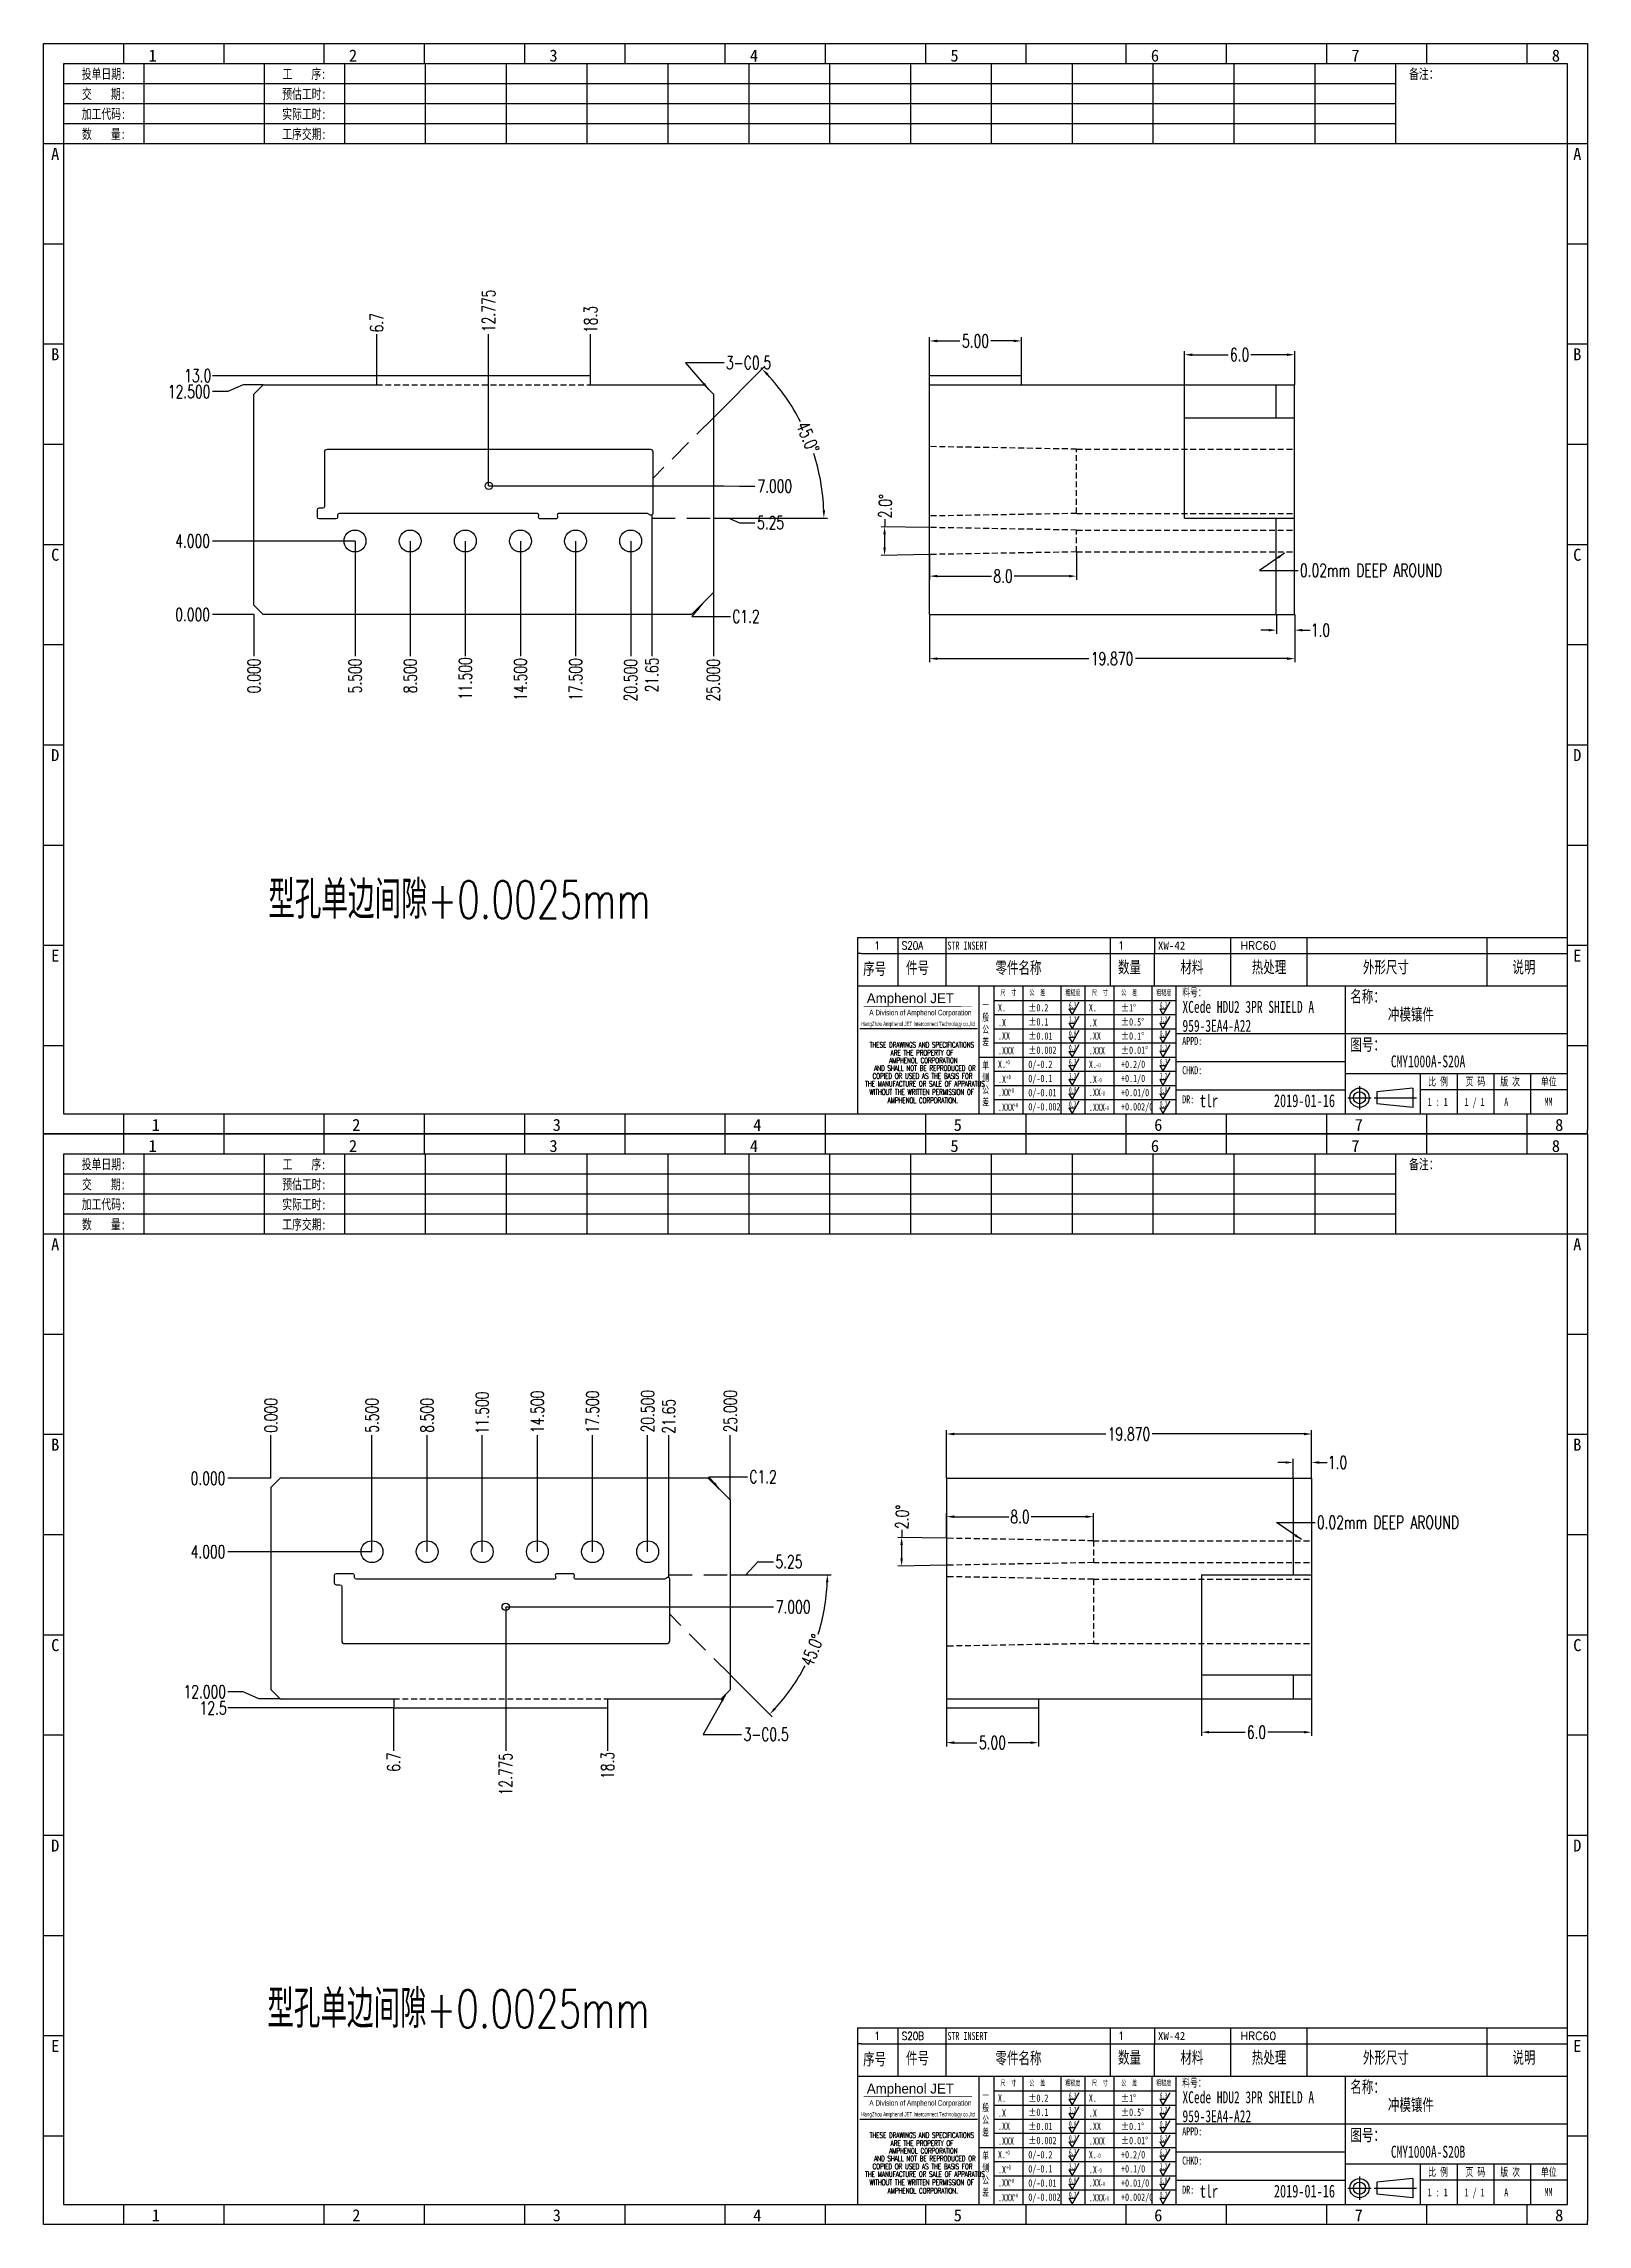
# Model space of a CAD drawing. Header units: millimetres. Extents: x -2852 to 5627, y -2271 to 1849.
# Drawn here: x -2851.7 to -2767.7, y -186.3 to -67.6 of the extents above; entities that cross this region are included whole.
import ezdxf
from ezdxf.enums import TextEntityAlignment as Align

# ---------------------------------------------------------------- set-up
doc = ezdxf.new("R2010")
doc.units = ezdxf.units.MM
doc.header["$PDSIZE"] = 3
doc.linetypes.add('DASHED', pattern=[19.05, 12.7, -6.35])
doc.linetypes.add('DASHED2', pattern=[9.525, 6.35, -3.175])
for name, color, linetype in [('1', 7, 'Continuous'), ('11', 4, 'DASHED2'), ('41', 1, 'Continuous'), ('PUNCH', 1, 'Continuous')]:
    doc.layers.add(name, color=color, linetype=linetype)
doc.styles.add('CH', font='仿宋_GB2312_0.ttf')
doc.styles.add('jet01', font='simplex.shx', dxfattribs={"width": 0.7, "bigfont": 'hztxt.shx'})
doc.styles.add('jet02', font='simplex.shx', dxfattribs={"width": 0.7})
doc.styles.add('SIMPLEX', font='SIMPLEX')
doc.styles.get("Standard").update_dxf_attribs({"font": '仿宋_GB2312_0.ttf', "width": 0.7})
doc.styles.add('TEXTSTYLE_1', font='TRIUMB.TTF')
doc.styles.add('TEXTSTYLE_2', font='TRIUM.TTF')
doc.styles.add('tk', font='', dxfattribs={"width": 0.7})
doc.styles.add('tk 2', font='仿宋_GB2312_0.ttf', dxfattribs={"width": 0.65})
doc.styles.add('tk 4', font='simplex.shx', dxfattribs={"width": 0.65, "bigfont": 'bigfont.shx'})
doc.styles.get('tk').set_extended_font_data('NSimSun')
doc.dimstyles.new('jet02', dxfattribs={"dimtxt": 3.5, "dimasz": 2.1, "dimexe": 1, "dimexo": 0, "dimgap": 0.5, "dimtad": 0, "dimtoh": 1, "dimdec": 3, "dimzin": 9, "dimdsep": 46, "dimtxsty": 'jet02', "dimcen": 0, "dimclrt": 256, "dimazin": 2, "dimtfac": 1, "dimtdec": 3, "dimtofl": 0, "dimtmove": 0, "dimatfit": 1, "dimfxl": 1, "dimarcsym": 0})

msp = doc.modelspace()

# ---------------------------------------------------------------- texts
at = {"layer": '1', "ltscale": 0.05, "style": 'jet01', "width": 0.7}
for p in [(-2839.4592, -115.1922), (-2839.5127, -175.5599)]:
    msp.add_text('型孔单边间隙+0.0025mm', height=2.064003, dxfattribs=at).set_placement(p)
at = {"layer": '41', "ltscale": 0.05, "char_height": 0.7, "attachment_point": 4, "style": 'jet02'}
for s, insert in [('3-C0.5', (-2814.554, -84.9301)), ('0.02mm DEEP AROUND', (-2783.3238, -96.236)), ('C1.2', (-2814.2142, -98.7448)), ('C1.2', (-2813.2793, -145.5681)), ('0.02mm DEEP AROUND', (-2782.4013, -148.0497)), ('3-C0.5', (-2813.6015, -159.588))]:
    msp.add_mtext(s, dxfattribs=dict(at, insert=insert))

# ---------------------------------------------------------------- blocks, each defined once
blk = doc.blocks.new('*D22')
at = {"layer": '41', "ltscale": 0.05}
for p, q in [((-1887.35, -2610.58), (-1887.35, -2612.67)), ((-1882.35, -2610.58), (-1882.35, -2612.67)), ((-1886.93, -2612.47), (-1885.7, -2612.47)), ((-1882.77, -2612.47), (-1884, -2612.47))]:
    blk.add_line(p, q, dxfattribs=at)
for points in [[(-1886.93, -2612.4), (-1886.93, -2612.54), (-1887.35, -2612.47)], [(-1882.77, -2612.4), (-1882.77, -2612.54), (-1882.35, -2612.47)]]:
    blk.add_solid(points, dxfattribs=at)
at = {"layer": 'Defpoints', "color": 0, "ltscale": 0.05}
for p in [(-1887.35, -2610.58), (-1882.35, -2610.58), (-1882.35, -2612.47)]:
    blk.add_point(p, dxfattribs=at)
at = {"layer": '41', "ltscale": 0.05, "insert": (-1884.85, -2612.47), "char_height": 0.7, "attachment_point": 5, "style": 'jet02'}
blk.add_mtext('5.00', dxfattribs=at)
blk = doc.blocks.new('*D23')
at = {"layer": '41', "ltscale": 0.05}
for p, q in [((-1887.35, -2598.08), (-1887.35, -2595.47)), ((-1886.93, -2595.67), (-1878.68, -2595.67)), ((-1867.9, -2595.67), (-1876.15, -2595.67)), ((-1867.48, -2598.08), (-1867.48, -2595.47))]:
    blk.add_line(p, q, dxfattribs=at)
for points in [[(-1886.93, -2595.6), (-1886.93, -2595.74), (-1887.35, -2595.67)], [(-1867.9, -2595.6), (-1867.9, -2595.74), (-1867.48, -2595.67)]]:
    blk.add_solid(points, dxfattribs=at)
at = {"layer": 'Defpoints', "color": 0, "ltscale": 0.05}
for p in [(-1867.48, -2595.67), (-1887.35, -2598.08), (-1867.48, -2598.08)]:
    blk.add_point(p, dxfattribs=at)
at = {"layer": '41', "ltscale": 0.05, "insert": (-1877.42, -2595.67), "char_height": 0.7, "attachment_point": 5, "style": 'jet02'}
blk.add_mtext('19.870', dxfattribs=at)
blk = doc.blocks.new('*D24')
at = {"layer": '41', "ltscale": 0.05}
for p, q in [((-1887.35, -2601.34), (-1887.35, -2599.97)), ((-1886.93, -2600.17), (-1883.96, -2600.17)), ((-1879.77, -2600.17), (-1882.74, -2600.17)), ((-1879.35, -2601.48), (-1879.35, -2599.97))]:
    blk.add_line(p, q, dxfattribs=at)
for points in [[(-1886.93, -2600.1), (-1886.93, -2600.24), (-1887.35, -2600.17)], [(-1879.77, -2600.1), (-1879.77, -2600.24), (-1879.35, -2600.17)]]:
    blk.add_solid(points, dxfattribs=at)
at = {"layer": 'Defpoints', "color": 0, "ltscale": 0.05}
for p in [(-1887.35, -2600.17), (-1887.35, -2601.34), (-1879.35, -2601.48)]:
    blk.add_point(p, dxfattribs=at)
at = {"layer": '41', "ltscale": 0.05, "insert": (-1883.35, -2600.17), "char_height": 0.7, "attachment_point": 5, "style": 'jet02'}
blk.add_mtext('8.0', dxfattribs=at)
blk = doc.blocks.new('*D25')
at = {"layer": '41', "ltscale": 0.05}
for p, q in [((-1887.35, -2601.34), (-1889.99, -2601.3)), ((-1887.35, -2602.81), (-1889.99, -2602.86))]:
    blk.add_line(p, q, dxfattribs=at)
for start, end in [(178.4596, 179), (179.5404, 180.4596)]:
    blk.add_arc((-1845.26, -2602.08), 44.53, start, end, dxfattribs=at)
for points in [[(-1889.86, -2601.72), (-1889.72, -2601.72), (-1889.79, -2601.3)], [(-1889.72, -2602.43), (-1889.86, -2602.44), (-1889.79, -2602.85)]]:
    blk.add_solid(points, dxfattribs=at)
at = {"layer": 'Defpoints', "color": 0, "ltscale": 0.05}
for p in [(-1887.35, -2601.34), (-1879.35, -2601.48), (-1889.79, -2602.34), (-1887.35, -2602.81), (-1879.35, -2602.67)]:
    blk.add_point(p, dxfattribs=at)
at = {"layer": '41', "ltscale": 0.05, "insert": (-1889.76, -2600.19), "char_height": 0.7, "attachment_point": 5, "rotation": 88.4596, "style": 'jet02'}
blk.add_mtext('2.0°', dxfattribs=at)
blk = doc.blocks.new('*D26')
at = {"layer": '41', "ltscale": 0.05}
for p, q in [((-1868.9, -2597.22), (-1869.32, -2597.22)), ((-1868.48, -2598.08), (-1868.48, -2597.02)), ((-1867.48, -2598.08), (-1867.48, -2597.02)), ((-1867.06, -2597.22), (-1866.64, -2597.22))]:
    blk.add_line(p, q, dxfattribs=at)
for points in [[(-1868.9, -2597.15), (-1868.9, -2597.29), (-1868.48, -2597.22)], [(-1867.06, -2597.15), (-1867.06, -2597.29), (-1867.48, -2597.22)]]:
    blk.add_solid(points, dxfattribs=at)
at = {"layer": 'Defpoints', "color": 0, "ltscale": 0.05}
for p in [(-1868.48, -2598.08), (-1867.48, -2597.22), (-1867.48, -2598.08)]:
    blk.add_point(p, dxfattribs=at)
at = {"layer": '41', "ltscale": 0.05, "insert": (-1866.07, -2597.22), "char_height": 0.7, "attachment_point": 5, "style": 'jet02'}
blk.add_mtext('1.0', dxfattribs=at)
blk = doc.blocks.new('*D27')
at = {"layer": '41', "ltscale": 0.05}
for p, q in [((-1888.27, -2538.07), (-1888.27, -2535.98)), ((-1887.85, -2536.18), (-1886.62, -2536.18)), ((-1883.69, -2536.18), (-1884.93, -2536.18)), ((-1883.27, -2538.07), (-1883.27, -2535.98))]:
    blk.add_line(p, q, dxfattribs=at)
for points in [[(-1887.85, -2536.11), (-1887.85, -2536.25), (-1888.27, -2536.18)], [(-1883.69, -2536.11), (-1883.69, -2536.25), (-1883.27, -2536.18)]]:
    blk.add_solid(points, dxfattribs=at)
at = {"layer": 'Defpoints', "color": 0, "ltscale": 0.05}
for p in [(-1883.27, -2536.18), (-1888.27, -2538.07), (-1883.27, -2538.07)]:
    blk.add_point(p, dxfattribs=at)
at = {"layer": '41', "ltscale": 0.05, "insert": (-1885.77, -2536.18), "char_height": 0.7, "attachment_point": 5, "style": 'jet02'}
blk.add_mtext('5.00', dxfattribs=at)
blk = doc.blocks.new('*D28')
at = {"layer": '41', "ltscale": 0.05}
for p, q in [((-1888.27, -2551.07), (-1888.27, -2553.67)), ((-1868.4, -2551.07), (-1868.4, -2553.67)), ((-1887.85, -2553.47), (-1879.6, -2553.47)), ((-1868.82, -2553.47), (-1877.07, -2553.47))]:
    blk.add_line(p, q, dxfattribs=at)
for points in [[(-1887.85, -2553.4), (-1887.85, -2553.54), (-1888.27, -2553.47)], [(-1868.82, -2553.4), (-1868.82, -2553.54), (-1868.4, -2553.47)]]:
    blk.add_solid(points, dxfattribs=at)
at = {"layer": 'Defpoints', "color": 0, "ltscale": 0.05}
for p in [(-1888.27, -2551.07), (-1868.4, -2551.07), (-1868.4, -2553.47)]:
    blk.add_point(p, dxfattribs=at)
at = {"layer": '41', "ltscale": 0.05, "insert": (-1878.34, -2553.47), "char_height": 0.7, "attachment_point": 5, "style": 'jet02'}
blk.add_mtext('19.870', dxfattribs=at)
blk = doc.blocks.new('*D29')
at = {"layer": '41', "ltscale": 0.05}
for p, q in [((-1888.27, -2547.8), (-1888.27, -2549.18)), ((-1880.27, -2547.66), (-1880.27, -2549.18)), ((-1887.85, -2548.98), (-1884.89, -2548.98)), ((-1880.69, -2548.98), (-1883.66, -2548.98))]:
    blk.add_line(p, q, dxfattribs=at)
for points in [[(-1887.85, -2548.91), (-1887.85, -2549.05), (-1888.27, -2548.98)], [(-1880.69, -2548.91), (-1880.69, -2549.05), (-1880.27, -2548.98)]]:
    blk.add_solid(points, dxfattribs=at)
at = {"layer": 'Defpoints', "color": 0, "ltscale": 0.05}
for p in [(-1888.27, -2547.8), (-1880.27, -2547.66), (-1888.27, -2548.98)]:
    blk.add_point(p, dxfattribs=at)
at = {"layer": '41', "ltscale": 0.05, "insert": (-1884.27, -2548.98), "char_height": 0.7, "attachment_point": 5, "style": 'jet02'}
blk.add_mtext('8.0', dxfattribs=at)
blk = doc.blocks.new('*D30')
at = {"layer": '41', "ltscale": 0.05}
for p, q in [((-1888.27, -2546.33), (-1890.91, -2546.29)), ((-1888.27, -2547.8), (-1890.91, -2547.85))]:
    blk.add_line(p, q, dxfattribs=at)
for start, end in [(178.4596, 179), (179.5404, 180.4596)]:
    blk.add_arc((-1846.19, -2547.07), 44.53, start, end, dxfattribs=at)
for points in [[(-1890.79, -2546.71), (-1890.65, -2546.71), (-1890.71, -2546.29)], [(-1890.65, -2547.42), (-1890.79, -2547.43), (-1890.71, -2547.85)]]:
    blk.add_solid(points, dxfattribs=at)
at = {"layer": 'Defpoints', "color": 0, "ltscale": 0.05}
for p in [(-1888.27, -2546.33), (-1880.27, -2546.47), (-1890.72, -2547.33), (-1888.27, -2547.8), (-1880.27, -2547.66)]:
    blk.add_point(p, dxfattribs=at)
at = {"layer": '41', "ltscale": 0.05, "insert": (-1890.68, -2545.18), "char_height": 0.7, "attachment_point": 5, "rotation": 88.4596, "style": 'jet02'}
blk.add_mtext('2.0°', dxfattribs=at)
blk = doc.blocks.new('*D31')
at = {"layer": '41', "ltscale": 0.05}
for p, q in [((-1869.4, -2551.07), (-1869.4, -2552.12)), ((-1868.4, -2551.07), (-1868.4, -2552.12)), ((-1869.82, -2551.92), (-1870.24, -2551.92)), ((-1867.98, -2551.92), (-1867.56, -2551.92))]:
    blk.add_line(p, q, dxfattribs=at)
for points in [[(-1869.82, -2551.85), (-1869.82, -2551.99), (-1869.4, -2551.92)], [(-1867.98, -2551.85), (-1867.98, -2551.99), (-1868.4, -2551.92)]]:
    blk.add_solid(points, dxfattribs=at)
at = {"layer": 'Defpoints', "color": 0, "ltscale": 0.05}
for p in [(-1869.4, -2551.07), (-1868.4, -2551.07), (-1868.4, -2551.92)]:
    blk.add_point(p, dxfattribs=at)
at = {"layer": '41', "ltscale": 0.05, "insert": (-1867, -2551.92), "char_height": 0.7, "attachment_point": 5, "style": 'jet02'}
blk.add_mtext('1.0', dxfattribs=at)
blk = doc.blocks.new('A3-N')
at = {"layer": '1', "color": 1}
for p, q in [((0, 0), (0, 296.73)), ((0, 296.73), (420, 296.73)), ((21.82, 291.27), (21.82, 296.73)), ((49.09, 291.27), (49.09, 296.73)), ((76.36, 291.27), (76.36, 296.73)), ((103.64, 291.27), (103.64, 296.73)), ((103.64, 291.27), (103.64, 296.73)), ((103.64, 291.27), (103.64, 296.73)), ((130.91, 291.27), (130.91, 296.73)), ((158.18, 291.27), (158.18, 296.73)), ((185.45, 291.27), (185.45, 296.73)), ((212.73, 291.27), (212.73, 296.73)), ((240, 291.27), (240, 296.73)), ((267.27, 291.27), (267.27, 296.73)), ((294.55, 291.27), (294.55, 296.73)), ((321.82, 291.27), (321.82, 296.73)), ((349.09, 291.27), (349.09, 296.73)), ((376.36, 291.27), (376.36, 296.73)), ((403.64, 291.27), (403.64, 296.73)), ((420, 296.73), (420, 1)), ((5.45, 269.45), (0, 269.45)), ((420, 269.45), (414.55, 269.45)), ((5.45, 242.18), (0, 242.18)), ((420, 242.18), (414.55, 242.18)), ((5.45, 214.91), (0, 214.91)), ((420, 214.91), (414.55, 214.91)), ((5.45, 187.64), (0, 187.64)), ((420, 187.64), (414.55, 187.64)), ((5.45, 160.36), (0, 160.36)), ((420, 160.36), (414.55, 160.36)), ((5.45, 133.09), (0, 133.09)), ((420, 133.09), (414.55, 133.09)), ((5.45, 105.82), (0, 105.82)), ((420, 105.82), (414.55, 105.82)), ((5.45, 78.55), (0, 78.55)), ((420, 78.55), (414.55, 78.55)), ((5.45, 51.27), (0, 51.27)), ((222.45, 49.09), (221.45, 49.09)), ((221.45, 49.09), (221.45, 40.36)), ((222.45, 49.09), (414.55, 49.09)), ((232.36, 49.09), (232.36, 40.36)), ((245.45, 49.09), (245.45, 40.36)), ((290.18, 49.09), (290.18, 40.36)), ((302.18, 49.09), (302.18, 40.36)), ((322.91, 49.09), (322.91, 40.36)), ((343.64, 49.09), (343.64, 40.36)), ((392.73, 40.36), (392.73, 49.09)), ((420, 51.27), (414.55, 51.27)), ((258.55, 40.36), (258.55, 5.44)), ((266.45, 40.36), (266.45, 5.44)), ((276.78, 40.36), (276.78, 5.45)), ((291.18, 40.36), (291.18, 5.45)), ((301.51, 40.37), (301.51, 5.46)), ((308.01, 40.36), (308.01, 5.45)), ((354.09, 40.36), (354.09, 5.45)), ((308.01, 32.39), (258.55, 32.39)), ((5.45, 24), (0, 24)), ((308.01, 28.54), (258.55, 28.54)), ((308.01, 24.69), (258.55, 24.69)), ((414.55, 27.27), (308.01, 27.27)), ((420, 24), (414.55, 24)), ((354.09, 19.63), (308.01, 19.63)), ((308.01, 16.99), (258.55, 16.99)), ((308.01, 13.14), (258.55, 13.14)), ((308.01, 11.99), (354.09, 11.99)), ((414.55, 16.36), (354.09, 16.36)), ((372.51, 12.49), (362.69, 11.5)), ((372.51, 12.49), (372.51, 7.25)), ((374.55, 16.36), (374.55, 5.45)), ((414.55, 12), (374.55, 12)), ((384.55, 16.36), (384.55, 5.45)), ((394.55, 16.36), (394.55, 5.45)), ((404.55, 16.36), (404.55, 5.45)), ((308.01, 9.29), (258.55, 9.29)), ((362.69, 11.5), (362.69, 8.23)), ((372.51, 7.25), (362.69, 8.23)), ((1, 0), (0, 0)), ((420, 0), (1, 0)), ((21.82, 0), (21.82, 5.45)), ((49.09, 0), (49.09, 5.45)), ((76.36, 0), (76.36, 5.45)), ((103.64, 0), (103.64, 5.45)), ((130.91, 0), (130.91, 5.45)), ((158.18, 0), (158.18, 5.45)), ((185.45, 0), (185.45, 5.45)), ((212.73, 0), (212.73, 5.45)), ((240, 0), (240, 5.45)), ((267.27, 0), (267.27, 5.45)), ((294.55, 0), (294.55, 5.45)), ((321.82, 0), (321.82, 5.45)), ((349.09, 0), (349.09, 5.45)), ((376.36, 0), (376.36, 5.45)), ((403.64, 0), (403.64, 5.45)), ((420, 0), (420, 1))]:
    blk.add_line(p, q, dxfattribs=at)
at = {"layer": '1'}
for p, q in [((414.55, 278.18), (414.55, 284.73)), ((221.45, 40.36), (221.45, 5.45)), ((221.45, 40.36), (414.55, 40.36)), ((221.45, 40.36), (414.55, 40.36)), ((254.41, 40.36), (254.41, 5.45)), ((308.01, 36.24), (258.55, 36.24)), ((283.28, 40.36), (283.28, 5.45)), ((222.08, 28.67), (254.12, 28.67)), ((308.01, 20.84), (254.41, 20.84))]:
    blk.add_line(p, q, dxfattribs=at)
at = {"layer": '1', "color": 1, "ltscale": 0.05}
for p, q in [((281.68, 35.84), (279.79, 32.56)), ((306.41, 35.84), (304.52, 32.56)), ((278.93, 34.04), (279.79, 32.56)), ((278.93, 34.04), (280.65, 34.04)), ((278.93, 30.19), (279.79, 28.71)), ((278.93, 30.19), (280.65, 30.19)), ((281.68, 31.99), (279.79, 28.71)), ((303.66, 34.05), (304.52, 32.56)), ((303.66, 34.05), (305.38, 34.05)), ((303.66, 30.2), (305.38, 30.2)), ((303.66, 30.2), (304.52, 28.71)), ((306.41, 31.99), (304.52, 28.71)), ((278.93, 26.34), (279.79, 24.86)), ((278.93, 26.34), (280.65, 26.34)), ((281.68, 28.14), (279.79, 24.86)), ((281.68, 24.29), (279.79, 21.01)), ((303.66, 26.35), (304.52, 24.86)), ((303.66, 26.35), (305.38, 26.35)), ((306.41, 28.14), (304.52, 24.86)), ((306.41, 24.29), (304.52, 21.01)), ((278.93, 22.49), (280.65, 22.49)), ((278.93, 22.49), (279.79, 21.01)), ((278.93, 18.66), (279.79, 17.17)), ((278.93, 18.66), (280.65, 18.66)), ((281.68, 20.45), (279.79, 17.17)), ((303.66, 22.5), (305.38, 22.5)), ((303.66, 22.5), (304.52, 21.01)), ((303.66, 18.66), (304.52, 17.18)), ((303.66, 18.66), (305.38, 18.66)), ((306.41, 20.46), (304.52, 17.18)), ((278.93, 14.81), (280.65, 14.81)), ((278.93, 14.81), (279.79, 13.32)), ((281.68, 16.6), (279.79, 13.32)), ((281.68, 12.75), (279.79, 9.47)), ((303.66, 14.81), (305.38, 14.81)), ((303.66, 14.81), (304.52, 13.33)), ((306.41, 16.61), (304.52, 13.33)), ((306.41, 12.76), (304.52, 9.48)), ((278.93, 10.96), (279.79, 9.47)), ((278.93, 10.96), (280.65, 10.96)), ((278.93, 7.11), (279.79, 5.62)), ((278.93, 7.11), (280.65, 7.11)), ((281.68, 8.9), (279.79, 5.62)), ((303.66, 10.96), (304.52, 9.48)), ((303.66, 10.96), (305.38, 10.96)), ((303.66, 7.11), (305.38, 7.11)), ((303.66, 7.11), (304.52, 5.63)), ((306.41, 8.91), (304.52, 5.63))]:
    blk.add_line(p, q, dxfattribs=at)
at = {"layer": '1', "color": 1, "ltscale": 0.1}
for p, q in [((358.01, 13.02), (358.01, 6.71)), ((354.86, 9.87), (361.17, 9.87)), ((362.03, 9.87), (373.54, 9.87))]:
    blk.add_line(p, q, dxfattribs=at)
at = {"layer": '1'}
blk.add_lwpolyline([(221.45, 5.45), (414.55, 5.45), (414.55, 291.27), (5.45, 291.27), (5.45, 5.45), (414.55, 5.45)], dxfattribs=at)
at = {"layer": '1', "color": 7, "linetype": 'Continuous', "const_width": 0.123}
blk.add_lwpolyline([(223.11, 34.74), (252.6, 34.76)], dxfattribs=at)
at = {"layer": '1', "color": 1}
for radius in [2.62, 1.64]:
    blk.add_circle((358.01, 9.87), radius, dxfattribs=at)
at = {"layer": '41'}
for p, q in [((27.27, 291.27), (27.27, 269.45)), ((60, 291.27), (60, 269.45)), ((81.82, 291.27), (81.82, 269.45)), ((103.82, 291.27), (103.82, 269.45)), ((125.82, 291.27), (125.82, 269.45)), ((147.82, 291.27), (147.82, 269.45)), ((169.82, 291.27), (169.82, 269.45)), ((191.82, 291.27), (191.82, 269.45)), ((213.82, 291.27), (213.82, 269.45)), ((235.82, 291.27), (235.82, 269.45)), ((257.82, 291.27), (257.82, 269.45)), ((279.82, 291.27), (279.82, 269.45)), ((301.82, 291.27), (301.82, 269.45)), ((323.82, 291.27), (323.82, 269.45)), ((345.82, 291.27), (345.82, 269.45)), ((367.82, 291.27), (367.82, 269.45)), ((367.82, 285.82), (5.45, 285.82)), ((367.82, 280.36), (5.45, 280.36)), ((367.82, 274.91), (5.45, 274.91)), ((414.55, 269.45), (5.45, 269.45))]:
    blk.add_line(p, q, dxfattribs=at)
at = {"layer": '1', "color": 1}
for s, p in [('1', (29.64, 295.11)), ('2', (84.18, 295.11)), ('3', (138.73, 295.11)), ('4', (193.27, 295.11)), ('5', (247.82, 295.11)), ('6', (302.36, 295.11)), ('7', (356.91, 295.11)), ('8', (411.45, 295.11)), ('1', (30.53, 4.11)), ('2', (85.08, 4.11)), ('3', (139.62, 4.11)), ('4', (194.17, 4.11)), ('5', (248.72, 4.11)), ('6', (303.26, 4.11)), ('7', (357.81, 4.11)), ('8', (412.35, 4.11))]:
    blk.add_text(s, height=3.27, dxfattribs=at).set_placement(p, align=Align.TOP_CENTER)
at = {"layer": '1', "style": 'tk', "width": 0.7}
for s, p in [('投单日期:', (16.36, 288.55)), ('工    序:', (70.91, 288.55)), ('备注：', (375.51, 288.55)), ('加工代码:', (16.36, 277.64)), ('交    期:', (16.36, 283.09)), ('预估工时:', (70.91, 283.09)), ('实际工时:', (70.91, 277.64)), ('数    量:', (16.36, 272.18)), ('工序交期:', (70.91, 272.18))]:
    blk.add_text(s, height=2.727, dxfattribs=at).set_placement(p, align=Align.MIDDLE)
at = {"layer": '1', "color": 1}
for s, p in [('A', (2.04, 268.36)), ('B', (2.04, 213.82)), ('C', (2.04, 159.27)), ('D', (2.04, 104.73)), ('E', (2.04, 50.18))]:
    blk.add_text(s, height=3.27, dxfattribs=at).set_placement(p, align=Align.TOP_LEFT)
for s, p in [('A', (418.37, 268.36)), ('B', (418.37, 213.82)), ('C', (418.37, 159.27)), ('D', (418.37, 104.73)), ('E', (418.37, 50.18))]:
    blk.add_text(s, height=3.27, dxfattribs=at).set_placement(p, align=Align.TOP_RIGHT)
at = {"layer": '1', "color": 1, "style": 'tk 2', "width": 0.7}
for s, height, p in [('数量', 3.273, (292.3, 43.78)), ('材料', 3.273, (309.27, 43.78)), ('热处理', 3.273, (328.71, 43.78)), ('外形尺寸', 3.273, (358.94, 43.78)), ('说明', 3.273, (399.61, 43.78)), ('序号', 3.273, (222.96, 43.34)), ('件号', 3.273, (234.62, 43.61)), ('零件名称', 3.273, (258.97, 43.61)), ('料号：', 2.182, (309.77, 37.46)), ('名称：', 3.273, (355.52, 35.79)), ('图号：', 3.273, (355.52, 22.7)), ('比 例', 2.182, (376.69, 13.18)), ('页 码', 2.182, (386.85, 13.18)), ('版 次', 2.182, (396.31, 13.18)), ('单位', 2.182, (407.35, 13.18))]:
    blk.add_text(s, height=height, dxfattribs=at).set_placement(p)
at = {"layer": '1', "color": 7, "linetype": 'Continuous', "style": 'TEXTSTYLE_1'}
blk.add_text('Amphenol JET', height=2.7, dxfattribs=at).set_placement((223.96, 35.61))
at = {"layer": '1', "color": 1, "ltscale": 0.05, "style": 'tk 2', "width": 0.5}
for s, p in [('6.3', (279.01, 34.26)), ('6.3', (303.74, 34.27)), ('3.2', (279.01, 30.41)), ('3.2', (303.74, 30.42)), ('0.8', (279.01, 26.56)), ('0.2', (279.01, 22.71)), ('0.8', (303.74, 26.57)), ('0.2', (303.74, 22.72)), ('6.3', (279.01, 18.87)), ('6.3', (303.74, 18.88)), ('3.2', (279.01, 15.02)), ('0.8', (279.01, 11.17)), ('3.2', (303.74, 15.03)), ('0.8', (303.74, 11.18)), ('0.2', (279.01, 7.32)), ('0.2', (303.74, 7.33))]:
    blk.add_text(s, height=1.6, dxfattribs=at).set_placement(p)
at = {"layer": '1', "color": 7, "linetype": 'Continuous'}
for s, height, style, width, p in [('HangZhou Amphenol JET Interconnect Technology co.,ltd ', 1.2, 'TEXTSTYLE_2', 0.6, (222.47, 29.36)), ('A Division of Amphenol Corporation', 1.5, 'TEXTSTYLE_2', 0.7, (224.64, 32.29)), ('THESE DRAWINGS AND SPECIFICATIONS', 1.5, 'tk 4', 0.6, (224.73, 23.52)), ('AND SHALL NOT BE REPRODUCED OR', 1.5, 'tk 4', 0.6, (225.95, 17.17)), ('AMPHENOL CORPORATION', 1.5, 'tk 4', 0.6, (230.04, 19.27)), ('ARE THE PROPERTY OF', 1.5, 'tk 4', 0.6, (230.45, 21.35)), ('THE MANUFACTURE OR SALE OF APPARATUS', 1.5, 'tk 4', 0.6, (223.5, 12.92)), ('WITHOUT THE WRITTEN PERMISSION OF', 1.5, 'tk 4', 0.6, (224.73, 10.67)), ('COPIED OR USED AS THE BASIS FOR', 1.5, 'tk 4', 0.6, (225.54, 15.02)), ('AMPHENOL CORPORATION.', 1.5, 'tk 4', 0.6, (229.63, 8.4))]:
    blk.add_text(s, height=height, dxfattribs=dict(at, style=style, width=width)).set_placement(p)
at = {"layer": '1', "color": 1, "style": 'tk 2', "width": 0.7}
for s, p in [('X.', (259.64, 34.37)), ('.X', (259.64, 30.28)), ('%%P0.2', (267.9, 34.37)), ('%%P0.1', (267.9, 30.52)), ('X.', (284.37, 34.37)), ('.X', (284.37, 30.28)), ('%%P1%%D', (293.12, 34.37)), ('%%P0.5%%D', (293.12, 30.52)), ('.XX', (259.64, 26.71)), ('%%P0.01', (267.9, 26.67)), ('%%P0.002', (267.9, 22.82)), ('.XX', (284.37, 26.71)), ('%%P0.1%%D', (293.12, 26.67)), ('%%P0.01%%D', (293.12, 22.82)), ('X.', (259.64, 18.97)), ('.XXX', (259.64, 22.68)), ('0/-0.2', (267.9, 18.97)), ('X.', (284.37, 18.97)), ('.XXX', (284.37, 22.68)), ('+0.2/0', (293.12, 18.97)), ('.X', (259.64, 14.88)), ('.XX', (259.64, 11.31)), ('0/-0.1', (267.9, 15.12)), ('0/-0.01', (267.9, 11.27)), ('.X', (284.37, 14.88)), ('.XX', (284.37, 11.31)), ('+0.1/0', (293.12, 15.12)), ('+0.01/0', (293.12, 11.27)), ('.XXX', (259.64, 7.28)), ('0/-0.002', (267.9, 7.42)), ('.XXX', (284.37, 7.28)), ('+0.002/0', (293.12, 7.42))]:
    blk.add_text(s, height=2, dxfattribs=at).set_placement(p, align=Align.MIDDLE_LEFT)
at = {"layer": '1', "style": 'tk 2', "width": 0.7}
for s, p in [('APPD:', (309.77, 24.21)), ('CHKD:', (309.77, 16.27)), ('DR:', (309.77, 8.35))]:
    blk.add_text(s, height=2.182, dxfattribs=at).set_placement(p)
at = {"layer": '1', "color": 7, "style": 'tk 2', "width": 0.7}
blk.add_text('MM', height=2.182, dxfattribs=at).set_placement((408.31, 7.75))
at = {"layer": '1', "color": 1, "ltscale": 0.05, "char_height": 1.5, "width": 6.3627, "attachment_point": 1, "style": 'tk 2'}
for s, insert in [('尺  寸', (260.31, 39.25)), ('公  差', (268.17, 39.25)), ('粗糙度', (277.98, 39.25)), ('尺  寸', (285.2, 39.25)), ('公  差', (293.18, 39.25)), ('粗糙度', (302.71, 39.26))]:
    blk.add_mtext(s, dxfattribs=dict(at, insert=insert))
at = {"layer": '1', "ltscale": 0.05, "char_height": 2, "width": 2.5195, "attachment_point": 1, "style": 'tk 2'}
for s, insert in [('一般公差', (255.39, 36.11)), ('单侧公差', (255.39, 19.71))]:
    blk.add_mtext(s, dxfattribs=dict(at, insert=insert))
at = {"layer": '1', "color": 1, "ltscale": 0.05, "char_height": 1.2, "width": 5.1396, "attachment_point": 1, "line_spacing_factor": 0.8, "style": 'tk 2'}
for s, insert in [('+0', (261.58, 20.13)), ('-0', (286.31, 19.33)), ('+0', (261.88, 16.09)), ('+0', (262.79, 12.45)), ('-0', (286.61, 15.29)), ('+0', (263.87, 8.44)), ('-0', (287.51, 11.65)), ('-0', (288.59, 7.64))]:
    blk.add_mtext(s, dxfattribs=dict(at, insert=insert))
at = {"layer": '1', "style": 'tk 2', "width": 0.7}
for tag, p in [('PATR-NO1', (309.84, 32.96)), ('PATR-NO2', (309.84, 27.81)), ('TITLE', (365.74, 30.9)), ('DWG-NO:', (366.54, 18.14))]:
    blk.add_attdef(tag, p, '', height=3.27, dxfattribs=at)
at = {"layer": '1', "color": 1, "style": 'tk 2', "width": 0.7}
for tag, p in [('DRAW', (314.55, 7.27)), ('DATE', (334.72, 7.32))]:
    blk.add_attdef(tag, p, '', height=3.49, dxfattribs=at)
at = {"layer": '1', "style": 'tk 2', "width": 0.7}
for tag, p in [('SCALE', (376.55, 8.73)), ('SHEET', (386.6, 8.72)), ('REV', (397.38, 8.73))]:
    blk.add_attdef(tag, text='', height=2.18, dxfattribs=at).set_placement(p, align=Align.MIDDLE_LEFT)
blk = doc.blocks.new('FB3')
at = {"layer": '1', "color": 1}
for p, q in [((0, 4.36), (193.09, 4.36)), ((0, 4.36), (0, 0)), ((10.91, 4.36), (10.91, 0)), ((24, 4.36), (24, 0)), ((68.73, 4.36), (68.73, 0)), ((80.73, 4.36), (80.73, 0)), ((101.45, 4.36), (101.45, 0)), ((122.18, 4.36), (122.18, 0)), ((171.27, 0), (171.27, 4.36))]:
    blk.add_line(p, q, dxfattribs=at)
at = {"layer": '1'}
for tag, style, p in [('ITEM', 'SIMPLEX', (4.36, 2.18)), ('PARTNO', 'SIMPLEX', (12, 2.18)), ('QTY', 'SIMPLEX', (74.18, 2.18)), ('MATL', 'CH', (81.72, 2.18)), ('FINISH', 'SIMPLEX', (104.17, 2.18)), ('SPEC', 'SIMPLEX', (130.91, 2.18)), ('REMARK', 'SIMPLEX', (174.06, 2.18))]:
    blk.add_attdef(tag, text='', height=2.18, dxfattribs=dict(at, style=style)).set_placement(p, align=Align.MIDDLE_LEFT)
at = {"layer": '1', "style": 'tk', "width": 0.7}
blk.add_attdef('DIE', text='', height=2.18, dxfattribs=at).set_placement((24.43, 2.18), align=Align.MIDDLE_LEFT)
blk = doc.blocks.new('*D635')
at = {"layer": '41', "ltscale": 0.05}
blk.add_line((-1925.03, -2551.07), (-1927.29, -2551.07), dxfattribs=at)
at = {"layer": 'Defpoints', "color": 0, "ltscale": 0.05}
for p in [(-1927.29, -2551.07), (-1925.03, -2551.07), (-1925.03, -2551.07)]:
    blk.add_point(p, dxfattribs=at)
at = {"layer": '41', "ltscale": 0.05, "insert": (-1928.37, -2551.07), "char_height": 0.7, "attachment_point": 5, "style": 'jet02'}
blk.add_mtext('0.000', dxfattribs=at)
blk = doc.blocks.new('*D636')
at = {"layer": '41', "ltscale": 0.05}
blk.add_line((-1919.53, -2547.07), (-1927.29, -2547.07), dxfattribs=at)
at = {"layer": 'Defpoints', "color": 0, "ltscale": 0.05}
for p in [(-1927.29, -2547.07), (-1919.53, -2547.07), (-1925.03, -2551.07)]:
    blk.add_point(p, dxfattribs=at)
at = {"layer": '41', "ltscale": 0.05, "insert": (-1928.37, -2547.07), "char_height": 0.7, "attachment_point": 5, "style": 'jet02'}
blk.add_mtext('4.000', dxfattribs=at)
blk = doc.blocks.new('*D637')
at = {"layer": '41', "ltscale": 0.05}
for p, q in [((-1925.61, -2538.57), (-1926.45, -2538.94)), ((-1924.53, -2538.57), (-1925.61, -2538.57)), ((-1926.45, -2538.94), (-1927.29, -2538.94))]:
    blk.add_line(p, q, dxfattribs=at)
at = {"layer": 'Defpoints', "color": 0, "ltscale": 0.05}
for p in [(-1924.53, -2538.57), (-1927.29, -2538.94), (-1925.03, -2551.07)]:
    blk.add_point(p, dxfattribs=at)
at = {"layer": '41', "ltscale": 0.05, "insert": (-1928.56, -2538.94), "char_height": 0.7, "attachment_point": 5, "style": 'jet02'}
blk.add_mtext('12.500', dxfattribs=at)
blk = doc.blocks.new('*D638')
at = {"layer": '41', "ltscale": 0.05}
blk.add_line((-1918.35, -2538.07), (-1927.29, -2538.07), dxfattribs=at)
at = {"layer": 'Defpoints', "color": 0, "ltscale": 0.05}
for p in [(-1927.29, -2538.07), (-1918.35, -2538.07), (-1925.03, -2551.07)]:
    blk.add_point(p, dxfattribs=at)
at = {"layer": '41', "ltscale": 0.05, "insert": (-1928.09, -2538.07), "char_height": 0.7, "attachment_point": 5, "style": 'jet02'}
blk.add_mtext('13.0', dxfattribs=at)
blk = doc.blocks.new('*D639')
at = {"layer": '41', "ltscale": 0.05}
for p, q in [((-1900.03, -2545.82), (-1899.19, -2545.82)), ((-1899.19, -2545.82), (-1898.61, -2546.07)), ((-1898.61, -2546.07), (-1897.77, -2546.07))]:
    blk.add_line(p, q, dxfattribs=at)
at = {"layer": 'Defpoints', "color": 0, "ltscale": 0.05}
for p in [(-1900.03, -2545.82), (-1897.77, -2546.07), (-1925.03, -2551.07)]:
    blk.add_point(p, dxfattribs=at)
at = {"layer": '41', "ltscale": 0.05, "insert": (-1896.92, -2546.07), "char_height": 0.7, "attachment_point": 5, "style": 'jet02'}
blk.add_mtext('5.25', dxfattribs=at)
blk = doc.blocks.new('*D640')
at = {"layer": '41', "ltscale": 0.05}
for p, q in [((-1912.26, -2544.07), (-1899.45, -2544.07)), ((-1899.45, -2544.07), (-1898.61, -2544.08)), ((-1898.61, -2544.08), (-1897.77, -2544.08))]:
    blk.add_line(p, q, dxfattribs=at)
at = {"layer": 'Defpoints', "color": 0, "ltscale": 0.05}
for p in [(-1912.26, -2544.07), (-1897.77, -2544.08), (-1925.03, -2551.07)]:
    blk.add_point(p, dxfattribs=at)
at = {"layer": '41', "ltscale": 0.05, "insert": (-1896.69, -2544.08), "char_height": 0.7, "attachment_point": 5, "style": 'jet02'}
blk.add_mtext('7.000', dxfattribs=at)
blk = doc.blocks.new('*D641')
at = {"layer": '41', "ltscale": 0.05}
blk.add_line((-1925.03, -2551.07), (-1925.03, -2553.33), dxfattribs=at)
at = {"layer": 'Defpoints', "color": 0, "ltscale": 0.05}
for p in [(-1925.03, -2551.07), (-1925.03, -2551.07), (-1925.03, -2553.33)]:
    blk.add_point(p, dxfattribs=at)
at = {"layer": '41', "ltscale": 0.05, "insert": (-1925.03, -2554.41), "char_height": 0.7, "attachment_point": 5, "rotation": 90, "style": 'jet02'}
blk.add_mtext('0.000', dxfattribs=at)
blk = doc.blocks.new('*D642')
at = {"layer": '41', "ltscale": 0.05}
blk.add_line((-1919.53, -2547.07), (-1919.53, -2553.33), dxfattribs=at)
at = {"layer": 'Defpoints', "color": 0, "ltscale": 0.05}
for p in [(-1919.53, -2547.07), (-1925.03, -2551.07), (-1919.53, -2553.33)]:
    blk.add_point(p, dxfattribs=at)
at = {"layer": '41', "ltscale": 0.05, "insert": (-1919.53, -2554.41), "char_height": 0.7, "attachment_point": 5, "rotation": 90, "style": 'jet02'}
blk.add_mtext('5.500', dxfattribs=at)
blk = doc.blocks.new('*D643')
at = {"layer": '41', "ltscale": 0.05}
blk.add_line((-1916.53, -2547.07), (-1916.53, -2553.33), dxfattribs=at)
at = {"layer": 'Defpoints', "color": 0, "ltscale": 0.05}
for p in [(-1916.53, -2547.07), (-1925.03, -2551.07), (-1916.53, -2553.33)]:
    blk.add_point(p, dxfattribs=at)
at = {"layer": '41', "ltscale": 0.05, "insert": (-1916.53, -2554.41), "char_height": 0.7, "attachment_point": 5, "rotation": 90, "style": 'jet02'}
blk.add_mtext('8.500', dxfattribs=at)
blk = doc.blocks.new('*D644')
at = {"layer": '41', "ltscale": 0.05}
blk.add_line((-1913.53, -2547.07), (-1913.53, -2553.33), dxfattribs=at)
at = {"layer": 'Defpoints', "color": 0, "ltscale": 0.05}
for p in [(-1913.53, -2547.07), (-1925.03, -2551.07), (-1913.53, -2553.33)]:
    blk.add_point(p, dxfattribs=at)
at = {"layer": '41', "ltscale": 0.05, "insert": (-1913.53, -2554.55), "char_height": 0.7, "attachment_point": 5, "rotation": 90, "style": 'jet02'}
blk.add_mtext('11.500', dxfattribs=at)
blk = doc.blocks.new('*D645')
at = {"layer": '41', "ltscale": 0.05}
blk.add_line((-1910.53, -2547.07), (-1910.53, -2553.33), dxfattribs=at)
at = {"layer": 'Defpoints', "color": 0, "ltscale": 0.05}
for p in [(-1910.53, -2547.07), (-1925.03, -2551.07), (-1910.53, -2553.33)]:
    blk.add_point(p, dxfattribs=at)
at = {"layer": '41', "ltscale": 0.05, "insert": (-1910.53, -2554.6), "char_height": 0.7, "attachment_point": 5, "rotation": 90, "style": 'jet02'}
blk.add_mtext('14.500', dxfattribs=at)
blk = doc.blocks.new('*D646')
at = {"layer": '41', "ltscale": 0.05}
blk.add_line((-1907.53, -2547.07), (-1907.53, -2553.33), dxfattribs=at)
at = {"layer": 'Defpoints', "color": 0, "ltscale": 0.05}
for p in [(-1907.53, -2547.07), (-1925.03, -2551.07), (-1907.53, -2553.33)]:
    blk.add_point(p, dxfattribs=at)
at = {"layer": '41', "ltscale": 0.05, "insert": (-1907.53, -2554.6), "char_height": 0.7, "attachment_point": 5, "rotation": 90, "style": 'jet02'}
blk.add_mtext('17.500', dxfattribs=at)
blk = doc.blocks.new('*D647')
at = {"layer": '41', "ltscale": 0.05}
blk.add_line((-1904.53, -2547.07), (-1904.53, -2553.33), dxfattribs=at)
at = {"layer": 'Defpoints', "color": 0, "ltscale": 0.05}
for p in [(-1904.53, -2547.07), (-1925.03, -2551.07), (-1904.53, -2553.33)]:
    blk.add_point(p, dxfattribs=at)
at = {"layer": '41', "ltscale": 0.05, "insert": (-1904.53, -2554.64), "char_height": 0.7, "attachment_point": 5, "rotation": 90, "style": 'jet02'}
blk.add_mtext('20.500', dxfattribs=at)
blk = doc.blocks.new('*D648')
at = {"layer": '41', "ltscale": 0.05}
blk.add_line((-1903.38, -2545.82), (-1903.38, -2553.33), dxfattribs=at)
at = {"layer": 'Defpoints', "color": 0, "ltscale": 0.05}
for p in [(-1903.38, -2545.82), (-1925.03, -2551.07), (-1903.38, -2553.33)]:
    blk.add_point(p, dxfattribs=at)
at = {"layer": '41', "ltscale": 0.05, "insert": (-1903.38, -2554.36), "char_height": 0.7, "attachment_point": 5, "rotation": 90, "style": 'jet02'}
blk.add_mtext('21.65', dxfattribs=at)
blk = doc.blocks.new('*D649')
at = {"layer": '41', "ltscale": 0.05}
blk.add_line((-1900.03, -2549.87), (-1900.03, -2553.33), dxfattribs=at)
at = {"layer": 'Defpoints', "color": 0, "ltscale": 0.05}
for p in [(-1900.03, -2549.87), (-1925.03, -2551.07), (-1900.03, -2553.33)]:
    blk.add_point(p, dxfattribs=at)
at = {"layer": '41', "ltscale": 0.05, "insert": (-1900.03, -2554.64), "char_height": 0.7, "attachment_point": 5, "rotation": 90, "style": 'jet02'}
blk.add_mtext('25.000', dxfattribs=at)
blk = doc.blocks.new('*D650')
at = {"layer": '41', "ltscale": 0.05}
blk.add_line((-1918.35, -2538.07), (-1918.35, -2535.81), dxfattribs=at)
at = {"layer": 'Defpoints', "color": 0, "ltscale": 0.05}
for p in [(-1918.35, -2535.81), (-1918.35, -2538.07), (-1925.03, -2551.07)]:
    blk.add_point(p, dxfattribs=at)
at = {"layer": '41', "ltscale": 0.05, "insert": (-1918.35, -2535.19), "char_height": 0.7, "attachment_point": 5, "rotation": 90, "style": 'jet02'}
blk.add_mtext('6.7', dxfattribs=at)
blk = doc.blocks.new('*D651')
at = {"layer": '41', "ltscale": 0.05}
blk.add_line((-1912.26, -2544.07), (-1912.26, -2535.81), dxfattribs=at)
at = {"layer": 'Defpoints', "color": 0, "ltscale": 0.05}
for p in [(-1912.26, -2535.81), (-1912.26, -2544.07), (-1925.03, -2551.07)]:
    blk.add_point(p, dxfattribs=at)
at = {"layer": '41', "ltscale": 0.05, "insert": (-1912.26, -2534.54), "char_height": 0.7, "attachment_point": 5, "rotation": 90, "style": 'jet02'}
blk.add_mtext('12.775', dxfattribs=at)
blk = doc.blocks.new('*D652')
at = {"layer": '41', "ltscale": 0.05}
blk.add_line((-1906.71, -2538.07), (-1906.71, -2535.81), dxfattribs=at)
at = {"layer": 'Defpoints', "color": 0, "ltscale": 0.05}
for p in [(-1906.71, -2535.81), (-1906.71, -2538.07), (-1925.03, -2551.07)]:
    blk.add_point(p, dxfattribs=at)
at = {"layer": '41', "ltscale": 0.05, "insert": (-1906.71, -2535.01), "char_height": 0.7, "attachment_point": 5, "rotation": 90, "style": 'jet02'}
blk.add_mtext('18.3', dxfattribs=at)
blk = doc.blocks.new('*D653')
at = {"layer": '41', "ltscale": 0.05}
for p, q in [((-1900.03, -2540.36), (-1897.23, -2537.56)), ((-1900.03, -2545.82), (-1893.82, -2545.82))]:
    blk.add_line(p, q, dxfattribs=at)
for start, end in [(27.1416, 42.9022), (2.0978, 17.8584)]:
    blk.add_arc((-1905.49, -2545.82), 11.47, start, end, dxfattribs=at)
for points in [[(-1897.13, -2538.06), (-1897.03, -2537.96), (-1897.38, -2537.71)], [(-1893.95, -2545.4), (-1894.09, -2545.4), (-1894.02, -2545.82)]]:
    blk.add_solid(points, dxfattribs=at)
at = {"layer": 'Defpoints', "color": 0, "ltscale": 0.05}
for p in [(-1900.03, -2540.36), (-1894.41, -2542.85), (-1903.33, -2543.66), (-1903.38, -2545.82), (-1900.03, -2545.82)]:
    blk.add_point(p, dxfattribs=at)
at = {"layer": '41', "ltscale": 0.05, "insert": (-1894.89, -2541.43), "char_height": 0.7, "attachment_point": 5, "rotation": 292.5, "style": 'jet02'}
blk.add_mtext('45.0°', dxfattribs=at)
blk = doc.blocks.new('*D654')
at = {"layer": '41', "ltscale": 0.05}
for p, q in [((-1874.4, -2540.36), (-1874.4, -2536.73)), ((-1873.98, -2536.93), (-1872.02, -2536.93)), ((-1868.82, -2536.93), (-1870.79, -2536.93)), ((-1868.4, -2538.57), (-1868.4, -2536.73))]:
    blk.add_line(p, q, dxfattribs=at)
for points in [[(-1873.98, -2536.86), (-1873.98, -2537), (-1874.4, -2536.93)], [(-1868.82, -2536.86), (-1868.82, -2537), (-1868.4, -2536.93)]]:
    blk.add_solid(points, dxfattribs=at)
at = {"layer": 'Defpoints', "color": 0, "ltscale": 0.05}
for p in [(-1868.4, -2536.93), (-1868.4, -2538.57), (-1874.4, -2540.36)]:
    blk.add_point(p, dxfattribs=at)
at = {"layer": '41', "ltscale": 0.05, "insert": (-1871.4, -2536.93), "char_height": 0.7, "attachment_point": 5, "style": 'jet02'}
blk.add_mtext('6.0', dxfattribs=at)
blk = doc.blocks.new('*D655')
at = {"layer": '41', "ltscale": 0.05}
blk.add_line((-1924.11, -2598.08), (-1926.45, -2598.08), dxfattribs=at)
at = {"layer": 'Defpoints', "color": 0, "ltscale": 0.05}
for p in [(-1926.45, -2598.08), (-1924.11, -2598.08), (-1924.11, -2598.08)]:
    blk.add_point(p, dxfattribs=at)
at = {"layer": '41', "ltscale": 0.05, "insert": (-1927.53, -2598.08), "char_height": 0.7, "attachment_point": 5, "style": 'jet02'}
blk.add_mtext('0.000', dxfattribs=at)
blk = doc.blocks.new('*D656')
at = {"layer": '41', "ltscale": 0.05}
blk.add_line((-1917.43, -2610.58), (-1926.45, -2610.58), dxfattribs=at)
at = {"layer": 'Defpoints', "color": 0, "ltscale": 0.05}
for p in [(-1924.11, -2598.08), (-1926.45, -2610.58), (-1917.43, -2610.58)]:
    blk.add_point(p, dxfattribs=at)
at = {"layer": '41', "ltscale": 0.05, "insert": (-1927.25, -2610.58), "char_height": 0.7, "attachment_point": 5, "style": 'jet02'}
blk.add_mtext('12.5', dxfattribs=at)
blk = doc.blocks.new('*D657')
at = {"layer": '41', "ltscale": 0.05}
for p, q in [((-1925.61, -2609.7), (-1926.45, -2609.7)), ((-1924.77, -2610.08), (-1925.61, -2609.7)), ((-1923.61, -2610.08), (-1924.77, -2610.08))]:
    blk.add_line(p, q, dxfattribs=at)
at = {"layer": 'Defpoints', "color": 0, "ltscale": 0.05}
for p in [(-1924.11, -2598.08), (-1926.45, -2609.7), (-1923.61, -2610.08)]:
    blk.add_point(p, dxfattribs=at)
at = {"layer": '41', "ltscale": 0.05, "insert": (-1927.71, -2609.7), "char_height": 0.7, "attachment_point": 5, "style": 'jet02'}
blk.add_mtext('12.000', dxfattribs=at)
blk = doc.blocks.new('*D658')
at = {"layer": '41', "ltscale": 0.05}
blk.add_line((-1918.61, -2602.08), (-1926.45, -2602.08), dxfattribs=at)
at = {"layer": 'Defpoints', "color": 0, "ltscale": 0.05}
for p in [(-1924.11, -2598.08), (-1926.45, -2602.08), (-1918.61, -2602.08)]:
    blk.add_point(p, dxfattribs=at)
at = {"layer": '41', "ltscale": 0.05, "insert": (-1927.53, -2602.08), "char_height": 0.7, "attachment_point": 5, "style": 'jet02'}
blk.add_mtext('4.000', dxfattribs=at)
blk = doc.blocks.new('*D659')
at = {"layer": '41', "ltscale": 0.05}
blk.add_line((-1911.33, -2605.08), (-1896.77, -2605.08), dxfattribs=at)
at = {"layer": 'Defpoints', "color": 0, "ltscale": 0.05}
for p in [(-1924.11, -2598.08), (-1911.33, -2605.08), (-1896.77, -2605.08)]:
    blk.add_point(p, dxfattribs=at)
at = {"layer": '41', "ltscale": 0.05, "insert": (-1895.69, -2605.08), "char_height": 0.7, "attachment_point": 5, "style": 'jet02'}
blk.add_mtext('7.000', dxfattribs=at)
blk = doc.blocks.new('*D660')
at = {"layer": '41', "ltscale": 0.05}
for p, q in [((-1898.27, -2603.33), (-1897.61, -2602.62)), ((-1897.61, -2602.62), (-1896.77, -2602.62)), ((-1899.11, -2603.33), (-1898.27, -2603.33))]:
    blk.add_line(p, q, dxfattribs=at)
at = {"layer": 'Defpoints', "color": 0, "ltscale": 0.05}
for p in [(-1924.11, -2598.08), (-1896.77, -2602.62), (-1899.11, -2603.33)]:
    blk.add_point(p, dxfattribs=at)
at = {"layer": '41', "ltscale": 0.05, "insert": (-1895.92, -2602.62), "char_height": 0.7, "attachment_point": 5, "style": 'jet02'}
blk.add_mtext('5.25', dxfattribs=at)
blk = doc.blocks.new('*D661')
at = {"layer": '41', "ltscale": 0.05}
blk.add_line((-1924.11, -2598.08), (-1924.11, -2595.74), dxfattribs=at)
at = {"layer": 'Defpoints', "color": 0, "ltscale": 0.05}
for p in [(-1924.11, -2595.74), (-1924.11, -2598.08), (-1924.11, -2598.08)]:
    blk.add_point(p, dxfattribs=at)
at = {"layer": '41', "ltscale": 0.05, "insert": (-1924.11, -2594.66), "char_height": 0.7, "attachment_point": 5, "rotation": 90, "style": 'jet02'}
blk.add_mtext('0.000', dxfattribs=at)
blk = doc.blocks.new('*D662')
at = {"layer": '41', "ltscale": 0.05}
blk.add_line((-1918.61, -2602.08), (-1918.61, -2595.74), dxfattribs=at)
at = {"layer": 'Defpoints', "color": 0, "ltscale": 0.05}
for p in [(-1918.61, -2595.74), (-1924.11, -2598.08), (-1918.61, -2602.08)]:
    blk.add_point(p, dxfattribs=at)
at = {"layer": '41', "ltscale": 0.05, "insert": (-1918.61, -2594.66), "char_height": 0.7, "attachment_point": 5, "rotation": 90, "style": 'jet02'}
blk.add_mtext('5.500', dxfattribs=at)
blk = doc.blocks.new('*D663')
at = {"layer": '41', "ltscale": 0.05}
blk.add_line((-1915.61, -2602.08), (-1915.61, -2595.74), dxfattribs=at)
at = {"layer": 'Defpoints', "color": 0, "ltscale": 0.05}
for p in [(-1915.61, -2595.74), (-1924.11, -2598.08), (-1915.61, -2602.08)]:
    blk.add_point(p, dxfattribs=at)
at = {"layer": '41', "ltscale": 0.05, "insert": (-1915.61, -2594.66), "char_height": 0.7, "attachment_point": 5, "rotation": 90, "style": 'jet02'}
blk.add_mtext('8.500', dxfattribs=at)
blk = doc.blocks.new('*D664')
at = {"layer": '41', "ltscale": 0.05}
blk.add_line((-1912.61, -2602.08), (-1912.61, -2595.74), dxfattribs=at)
at = {"layer": 'Defpoints', "color": 0, "ltscale": 0.05}
for p in [(-1912.61, -2595.74), (-1924.11, -2598.08), (-1912.61, -2602.08)]:
    blk.add_point(p, dxfattribs=at)
at = {"layer": '41', "ltscale": 0.05, "insert": (-1912.61, -2594.52), "char_height": 0.7, "attachment_point": 5, "rotation": 90, "style": 'jet02'}
blk.add_mtext('11.500', dxfattribs=at)
blk = doc.blocks.new('*D665')
at = {"layer": '41', "ltscale": 0.05}
blk.add_line((-1909.61, -2602.08), (-1909.61, -2595.74), dxfattribs=at)
at = {"layer": 'Defpoints', "color": 0, "ltscale": 0.05}
for p in [(-1909.61, -2595.74), (-1924.11, -2598.08), (-1909.61, -2602.08)]:
    blk.add_point(p, dxfattribs=at)
at = {"layer": '41', "ltscale": 0.05, "insert": (-1909.61, -2594.47), "char_height": 0.7, "attachment_point": 5, "rotation": 90, "style": 'jet02'}
blk.add_mtext('14.500', dxfattribs=at)
blk = doc.blocks.new('*D666')
at = {"layer": '41', "ltscale": 0.05}
blk.add_line((-1906.61, -2602.08), (-1906.61, -2595.74), dxfattribs=at)
at = {"layer": 'Defpoints', "color": 0, "ltscale": 0.05}
for p in [(-1906.61, -2595.74), (-1924.11, -2598.08), (-1906.61, -2602.08)]:
    blk.add_point(p, dxfattribs=at)
at = {"layer": '41', "ltscale": 0.05, "insert": (-1906.61, -2594.47), "char_height": 0.7, "attachment_point": 5, "rotation": 90, "style": 'jet02'}
blk.add_mtext('17.500', dxfattribs=at)
blk = doc.blocks.new('*D667')
at = {"layer": '41', "ltscale": 0.05}
blk.add_line((-1903.61, -2602.08), (-1903.61, -2595.74), dxfattribs=at)
at = {"layer": 'Defpoints', "color": 0, "ltscale": 0.05}
for p in [(-1903.61, -2595.74), (-1924.11, -2598.08), (-1903.61, -2602.08)]:
    blk.add_point(p, dxfattribs=at)
at = {"layer": '41', "ltscale": 0.05, "insert": (-1903.61, -2594.43), "char_height": 0.7, "attachment_point": 5, "rotation": 90, "style": 'jet02'}
blk.add_mtext('20.500', dxfattribs=at)
blk = doc.blocks.new('*D668')
at = {"layer": '41', "ltscale": 0.05}
blk.add_line((-1902.46, -2603.33), (-1902.46, -2595.74), dxfattribs=at)
at = {"layer": 'Defpoints', "color": 0, "ltscale": 0.05}
for p in [(-1902.46, -2595.74), (-1924.11, -2598.08), (-1902.46, -2603.33)]:
    blk.add_point(p, dxfattribs=at)
at = {"layer": '41', "ltscale": 0.05, "insert": (-1902.46, -2594.71), "char_height": 0.7, "attachment_point": 5, "rotation": 90, "style": 'jet02'}
blk.add_mtext('21.65', dxfattribs=at)
blk = doc.blocks.new('*D669')
at = {"layer": '41', "ltscale": 0.05}
blk.add_line((-1899.11, -2599.28), (-1899.11, -2595.74), dxfattribs=at)
at = {"layer": 'Defpoints', "color": 0, "ltscale": 0.05}
for p in [(-1899.11, -2595.74), (-1924.11, -2598.08), (-1899.11, -2599.28)]:
    blk.add_point(p, dxfattribs=at)
at = {"layer": '41', "ltscale": 0.05, "insert": (-1899.11, -2594.43), "char_height": 0.7, "attachment_point": 5, "rotation": 90, "style": 'jet02'}
blk.add_mtext('25.000', dxfattribs=at)
blk = doc.blocks.new('*D670')
at = {"layer": '41', "ltscale": 0.05}
blk.add_line((-1917.43, -2610.58), (-1917.43, -2612.91), dxfattribs=at)
at = {"layer": 'Defpoints', "color": 0, "ltscale": 0.05}
for p in [(-1924.11, -2598.08), (-1917.43, -2610.58), (-1917.43, -2612.91)]:
    blk.add_point(p, dxfattribs=at)
at = {"layer": '41', "ltscale": 0.05, "insert": (-1917.43, -2613.53), "char_height": 0.7, "attachment_point": 5, "rotation": 90, "style": 'jet02'}
blk.add_mtext('6.7', dxfattribs=at)
blk = doc.blocks.new('*D671')
at = {"layer": '41', "ltscale": 0.05}
blk.add_line((-1911.33, -2605.08), (-1911.33, -2612.91), dxfattribs=at)
at = {"layer": 'Defpoints', "color": 0, "ltscale": 0.05}
for p in [(-1924.11, -2598.08), (-1911.33, -2605.08), (-1911.33, -2612.91)]:
    blk.add_point(p, dxfattribs=at)
at = {"layer": '41', "ltscale": 0.05, "insert": (-1911.33, -2614.18), "char_height": 0.7, "attachment_point": 5, "rotation": 90, "style": 'jet02'}
blk.add_mtext('12.775', dxfattribs=at)
blk = doc.blocks.new('*D672')
at = {"layer": '41', "ltscale": 0.05}
blk.add_line((-1905.79, -2610.58), (-1905.79, -2612.91), dxfattribs=at)
at = {"layer": 'Defpoints', "color": 0, "ltscale": 0.05}
for p in [(-1924.11, -2598.08), (-1905.79, -2610.58), (-1905.79, -2612.91)]:
    blk.add_point(p, dxfattribs=at)
at = {"layer": '41', "ltscale": 0.05, "insert": (-1905.79, -2613.71), "char_height": 0.7, "attachment_point": 5, "rotation": 90, "style": 'jet02'}
blk.add_mtext('18.3', dxfattribs=at)
blk = doc.blocks.new('*D673')
at = {"layer": '41', "ltscale": 0.05}
for p, q in [((-1899.11, -2603.33), (-1893.63, -2603.33)), ((-1899.11, -2608.78), (-1896.83, -2611.06))]:
    blk.add_line(p, q, dxfattribs=at)
for start, end in [(342.4605, 357.7584), (317.2416, 332.5395)]:
    blk.add_arc((-1904.57, -2603.33), 10.74, start, end, dxfattribs=at)
for points in [[(-1893.91, -2603.75), (-1893.77, -2603.75), (-1893.83, -2603.33)], [(-1896.63, -2610.66), (-1896.73, -2610.57), (-1896.97, -2610.92)]]:
    blk.add_solid(points, dxfattribs=at)
at = {"layer": 'Defpoints', "color": 0, "ltscale": 0.05}
for p in [(-1902.46, -2603.33), (-1899.11, -2603.33), (-1902.41, -2605.48), (-1899.11, -2608.78), (-1895.27, -2608.7)]:
    blk.add_point(p, dxfattribs=at)
at = {"layer": '41', "ltscale": 0.05, "insert": (-1894.65, -2607.44), "char_height": 0.7, "attachment_point": 5, "rotation": 67.5, "style": 'jet02'}
blk.add_mtext('45.0°', dxfattribs=at)
blk = doc.blocks.new('*D674')
at = {"layer": '41', "ltscale": 0.05}
for p, q in [((-1873.48, -2608.78), (-1873.48, -2612.1)), ((-1867.48, -2610.08), (-1867.48, -2612.1)), ((-1873.06, -2611.9), (-1871.09, -2611.9)), ((-1867.9, -2611.9), (-1869.87, -2611.9))]:
    blk.add_line(p, q, dxfattribs=at)
for points in [[(-1873.06, -2611.83), (-1873.06, -2611.97), (-1873.48, -2611.9)], [(-1867.9, -2611.83), (-1867.9, -2611.97), (-1867.48, -2611.9)]]:
    blk.add_solid(points, dxfattribs=at)
at = {"layer": 'Defpoints', "color": 0, "ltscale": 0.05}
for p in [(-1873.48, -2608.78), (-1867.48, -2610.08), (-1867.48, -2611.9)]:
    blk.add_point(p, dxfattribs=at)
at = {"layer": '41', "ltscale": 0.05, "insert": (-1870.48, -2611.9), "char_height": 0.7, "attachment_point": 5, "style": 'jet02'}
blk.add_mtext('6.0', dxfattribs=at)

# ---------------------------------------------------------------- dimensions: what is measured, and where the dimension line sits
at = {"layer": '41', "ltscale": 0.05}
for feature_location, offset, dtype, origin, override, picture, middle, set_off in [((-2827.4634, -91.6383), (0, 8.2604), 1, (-2840.2384, -98.6383), {"dimscale": 0.2, "dimtoh": 0, "dimzin": 1, "dimclrd": 256, "dimclre": 256, "dimadec": 3, "dimazin": 0, "dimatfit": 3, "dimlwd": -1, "dimlwe": -1}, '*D651', (-2827.4634, -82.1112), (-915.2077, 2452.4298)), ((-2821.9184, -85.6383), (0, 2.2604), 1, (-2840.2384, -98.6383), {"dimscale": 0.2, "dimtoh": 0, "dimdec": 1, "dimzin": 1, "dimclrd": 256, "dimclre": 256, "dimadec": 1, "dimazin": 0, "dimatfit": 3, "dimlwd": -1, "dimlwe": -1}, '*D652', (-2821.9184, -82.5779), (-915.2077, 2452.4298)), ((-2833.5584, -85.6383), (0, 2.2604), 1, (-2840.2384, -98.6383), {"dimscale": 0.2, "dimtoh": 0, "dimdec": 1, "dimzin": 1, "dimclrd": 256, "dimclre": 256, "dimadec": 1, "dimazin": 0, "dimatfit": 3, "dimlwd": -1, "dimlwe": -1}, '*D650', (-2833.5584, -82.7646), (-915.2077, 2452.4298)), ((-2833.5584, -85.6383), (-8.9404, 0), 0, (-2840.2384, -98.6383), {"dimscale": 0.2, "dimtoh": 0, "dimdec": 1, "dimzin": 1, "dimclrd": 256, "dimclre": 256, "dimadec": 1, "dimazin": 0, "dimatfit": 3, "dimlwd": -1, "dimlwe": -1}, '*D638', (-2843.2988, -85.6383), (-915.2077, 2452.4298)), ((-2839.7384, -86.1383), (-2.7604, -0.375), 0, (-2840.2384, -98.6383), {"dimscale": 0.2, "dimtoh": 0, "dimzin": 1, "dimclrd": 256, "dimclre": 256, "dimadec": 3, "dimazin": 0, "dimatfit": 3, "dimlwd": -1, "dimlwe": -1}, '*D637', (-2843.7655, -86.5133), (-915.2077, 2452.4298)), ((-2827.4634, -91.6383), (14.4854, -0.007), 0, (-2840.2384, -98.6383), {"dimscale": 0.2, "dimtoh": 0, "dimzin": 1, "dimclrd": 256, "dimclre": 256, "dimadec": 3, "dimazin": 0, "dimatfit": 3, "dimlwd": -1, "dimlwe": -1}, '*D640', (-2811.898, -91.6453), (-915.2077, 2452.4298)), ((-2815.2384, -93.3883), (2.2604, -0.2508), 0, (-2840.2384, -98.6383), {"dimscale": 0.2, "dimtoh": 0, "dimdec": 2, "dimzin": 1, "dimclrd": 256, "dimclre": 256, "dimazin": 0, "dimatfit": 3, "dimlwd": -1, "dimlwe": -1}, '*D639', (-2812.1313, -93.6391), (-915.2077, 2452.4298)), ((-2818.5884, -93.3883), (0, -7.5104), 1, (-2840.2384, -98.6383), {"dimscale": 0.2, "dimtoh": 0, "dimdec": 2, "dimzin": 1, "dimclrd": 256, "dimclre": 256, "dimazin": 0, "dimatfit": 3, "dimlwd": -1, "dimlwe": -1}, '*D648', (-2818.5884, -101.932), (-915.2077, 2452.4298)), ((-2834.7384, -94.6383), (-7.7604, 0), 0, (-2840.2384, -98.6383), {"dimscale": 0.2, "dimtoh": 0, "dimzin": 1, "dimclrd": 256, "dimclre": 256, "dimadec": 3, "dimazin": 0, "dimatfit": 3, "dimlwd": -1, "dimlwe": -1}, '*D636', (-2843.5788, -94.6383), (-915.2077, 2452.4298)), ((-2834.7384, -94.6383), (0, -6.2604), 1, (-2840.2384, -98.6383), {"dimscale": 0.2, "dimtoh": 0, "dimzin": 1, "dimclrd": 256, "dimclre": 256, "dimadec": 3, "dimazin": 0, "dimatfit": 3, "dimlwd": -1, "dimlwe": -1}, '*D642', (-2834.7384, -101.9787), (-915.2077, 2452.4298)), ((-2831.7384, -94.6383), (0, -6.2604), 1, (-2840.2384, -98.6383), {"dimscale": 0.2, "dimtoh": 0, "dimzin": 1, "dimclrd": 256, "dimclre": 256, "dimadec": 3, "dimazin": 0, "dimatfit": 3, "dimlwd": -1, "dimlwe": -1}, '*D643', (-2831.7384, -101.9787), (-915.2077, 2452.4298)), ((-2828.7384, -94.6383), (0, -6.2604), 1, (-2840.2384, -98.6383), {"dimscale": 0.2, "dimtoh": 0, "dimzin": 1, "dimclrd": 256, "dimclre": 256, "dimadec": 3, "dimazin": 0, "dimatfit": 3, "dimlwd": -1, "dimlwe": -1}, '*D644', (-2828.7384, -102.1187), (-915.2077, 2452.4298)), ((-2825.7384, -94.6383), (0, -6.2604), 1, (-2840.2384, -98.6383), {"dimscale": 0.2, "dimtoh": 0, "dimzin": 1, "dimclrd": 256, "dimclre": 256, "dimadec": 3, "dimazin": 0, "dimatfit": 3, "dimlwd": -1, "dimlwe": -1}, '*D645', (-2825.7384, -102.1654), (-915.2077, 2452.4298)), ((-2822.7384, -94.6383), (0, -6.2604), 1, (-2840.2384, -98.6383), {"dimscale": 0.2, "dimtoh": 0, "dimzin": 1, "dimclrd": 256, "dimclre": 256, "dimadec": 3, "dimazin": 0, "dimatfit": 3, "dimlwd": -1, "dimlwe": -1}, '*D646', (-2822.7384, -102.1654), (-915.2077, 2452.4298)), ((-2819.7384, -94.6383), (0, -6.2604), 1, (-2840.2384, -98.6383), {"dimscale": 0.2, "dimtoh": 0, "dimzin": 1, "dimclrd": 256, "dimclre": 256, "dimadec": 3, "dimazin": 0, "dimatfit": 3, "dimlwd": -1, "dimlwe": -1}, '*D647', (-2819.7384, -102.212), (-915.2077, 2452.4298)), ((-2840.2384183214, -98.6382984087), (-2.2604129586, 0), 0, (-2840.2384183214, -98.6382984087), {"dimscale": 0.2, "dimtoh": 0, "dimzin": 1, "dimclrd": 256, "dimclre": 256, "dimadec": 3, "dimazin": 0, "dimatfit": 3, "dimlwd": -1, "dimlwe": -1}, '*D635', (-2843.57883128, -98.6382984087), (-915.2077048823, 2452.4298167741)), ((-2815.2384, -97.4383), (0, -3.4604), 1, (-2840.2384, -98.6383), {"dimscale": 0.2, "dimtoh": 0, "dimzin": 1, "dimclrd": 256, "dimclre": 256, "dimadec": 3, "dimazin": 0, "dimatfit": 3, "dimlwd": -1, "dimlwe": -1}, '*D649', (-2815.2384, -102.212), (-915.2077, 2452.4298)), ((-2840.2384183214, -98.6382984087), (0, -2.2604129586), 1, (-2840.2384183214, -98.6382984087), {"dimscale": 0.2, "dimtoh": 0, "dimzin": 1, "dimclrd": 256, "dimclre": 256, "dimadec": 3, "dimazin": 0, "dimatfit": 3, "dimlwd": -1, "dimlwe": -1}, '*D641', (-2840.2384183214, -101.9787113673), (-915.2077048823, 2452.4298167741)), ((-2839.3158928376, -145.6473613573), (0, 2.3376092028), 1, (-2839.3158928376, -145.6473613573), {"dimscale": 0.2, "dimtoh": 0, "dimzin": 1, "dimclrd": 256, "dimclre": 256, "dimadec": 3, "dimazin": 0, "dimatfit": 3, "dimlwd": -1, "dimlwe": -1}, '*D661', (-2839.3158928376, -142.2297521545), (-915.2077048823, 2452.4298167741)), ((-2818.8159, -149.6474), (0, 6.3376), 1, (-2839.3159, -145.6474), {"dimscale": 0.2, "dimtoh": 0, "dimzin": 1, "dimclrd": 256, "dimclre": 256, "dimadec": 3, "dimazin": 0, "dimatfit": 3, "dimlwd": -1, "dimlwe": -1}, '*D667', (-2818.8159, -141.9964), (-915.2077, 2452.4298)), ((-2814.3159, -146.8474), (0, 3.5376), 1, (-2839.3159, -145.6474), {"dimscale": 0.2, "dimtoh": 0, "dimzin": 1, "dimclrd": 256, "dimclre": 256, "dimadec": 3, "dimazin": 0, "dimatfit": 3, "dimlwd": -1, "dimlwe": -1}, '*D669', (-2814.3159, -141.9964), (-915.2077, 2452.4298)), ((-2824.8159, -149.6474), (0, 6.3376), 1, (-2839.3159, -145.6474), {"dimscale": 0.2, "dimtoh": 0, "dimzin": 1, "dimclrd": 256, "dimclre": 256, "dimadec": 3, "dimazin": 0, "dimatfit": 3, "dimlwd": -1, "dimlwe": -1}, '*D665', (-2824.8159, -142.0431), (-915.2077, 2452.4298)), ((-2821.8159, -149.6474), (0, 6.3376), 1, (-2839.3159, -145.6474), {"dimscale": 0.2, "dimtoh": 0, "dimzin": 1, "dimclrd": 256, "dimclre": 256, "dimadec": 3, "dimazin": 0, "dimatfit": 3, "dimlwd": -1, "dimlwe": -1}, '*D666', (-2821.8159, -142.0431), (-915.2077, 2452.4298)), ((-2827.8159, -149.6474), (0, 6.3376), 1, (-2839.3159, -145.6474), {"dimscale": 0.2, "dimtoh": 0, "dimzin": 1, "dimclrd": 256, "dimclre": 256, "dimadec": 3, "dimazin": 0, "dimatfit": 3, "dimlwd": -1, "dimlwe": -1}, '*D664', (-2827.8159, -142.0898), (-915.2077, 2452.4298)), ((-2833.8159, -149.6474), (0, 6.3376), 1, (-2839.3159, -145.6474), {"dimscale": 0.2, "dimtoh": 0, "dimzin": 1, "dimclrd": 256, "dimclre": 256, "dimadec": 3, "dimazin": 0, "dimatfit": 3, "dimlwd": -1, "dimlwe": -1}, '*D662', (-2833.8159, -142.2298), (-915.2077, 2452.4298)), ((-2830.8159, -149.6474), (0, 6.3376), 1, (-2839.3159, -145.6474), {"dimscale": 0.2, "dimtoh": 0, "dimzin": 1, "dimclrd": 256, "dimclre": 256, "dimadec": 3, "dimazin": 0, "dimatfit": 3, "dimlwd": -1, "dimlwe": -1}, '*D663', (-2830.8159, -142.2298), (-915.2077, 2452.4298)), ((-2817.6659, -150.8974), (0, 7.5876), 1, (-2839.3159, -145.6474), {"dimscale": 0.2, "dimtoh": 0, "dimdec": 2, "dimzin": 1, "dimclrd": 256, "dimclre": 256, "dimazin": 0, "dimatfit": 3, "dimlwd": -1, "dimlwe": -1}, '*D668', (-2817.6659, -142.2764), (-915.2077, 2452.4298)), ((-2838.8159, -157.6474), (-2.8376, 0.375), 0, (-2839.3159, -145.6474), {"dimscale": 0.2, "dimtoh": 0, "dimzin": 1, "dimclrd": 256, "dimclre": 256, "dimadec": 3, "dimazin": 0, "dimatfit": 3, "dimlwd": -1, "dimlwe": -1}, '*D657', (-2842.9202, -157.2724), (-915.2077, 2452.4298)), ((-2839.3158928376, -145.6473613573), (-2.3376092028, 0), 0, (-2839.3158928376, -145.6473613573), {"dimscale": 0.2, "dimtoh": 0, "dimzin": 1, "dimclrd": 256, "dimclre": 256, "dimadec": 3, "dimazin": 0, "dimatfit": 3, "dimlwd": -1, "dimlwe": -1}, '*D655', (-2842.7335020403, -145.6473613573), (-915.2077048823, 2452.4298167741)), ((-2833.8159, -149.6474), (-7.8376, 0), 0, (-2839.3159, -145.6474), {"dimscale": 0.2, "dimtoh": 0, "dimzin": 1, "dimclrd": 256, "dimclre": 256, "dimadec": 3, "dimazin": 0, "dimatfit": 3, "dimlwd": -1, "dimlwe": -1}, '*D658', (-2842.7335, -149.6474), (-915.2077, 2452.4298)), ((-2832.6359, -158.1474), (-9.0176, 0), 0, (-2839.3159, -145.6474), {"dimscale": 0.2, "dimtoh": 0, "dimdec": 1, "dimzin": 1, "dimclrd": 256, "dimclre": 256, "dimadec": 1, "dimazin": 0, "dimatfit": 3, "dimlwd": -1, "dimlwe": -1}, '*D656', (-2842.4535, -158.1474), (-915.2077, 2452.4298)), ((-2826.5409, -152.6474), (14.5626, 0), 0, (-2839.3159, -145.6474), {"dimscale": 0.2, "dimtoh": 0, "dimzin": 1, "dimclrd": 256, "dimclre": 256, "dimadec": 3, "dimazin": 0, "dimatfit": 3, "dimlwd": -1, "dimlwe": -1}, '*D659', (-2810.8983, -152.6474), (-915.2077, 2452.4298)), ((-2814.3159, -150.8974), (2.3376, 0.7116), 0, (-2839.3159, -145.6474), {"dimscale": 0.2, "dimtoh": 0, "dimdec": 2, "dimzin": 1, "dimclrd": 256, "dimclre": 256, "dimazin": 0, "dimatfit": 3, "dimlwd": -1, "dimlwe": -1}, '*D660', (-2811.1316, -150.1858), (-915.2077, 2452.4298)), ((-2832.6359, -158.1474), (0, -2.3376), 1, (-2839.3159, -145.6474), {"dimscale": 0.2, "dimtoh": 0, "dimdec": 1, "dimzin": 1, "dimclrd": 256, "dimclre": 256, "dimadec": 1, "dimazin": 0, "dimatfit": 3, "dimlwd": -1, "dimlwe": -1}, '*D670', (-2832.6359, -161.0983), (-915.2077, 2452.4298)), ((-2826.5409, -152.6474), (0, -7.8376), 1, (-2839.3159, -145.6474), {"dimscale": 0.2, "dimtoh": 0, "dimzin": 1, "dimclrd": 256, "dimclre": 256, "dimadec": 3, "dimazin": 0, "dimatfit": 3, "dimlwd": -1, "dimlwe": -1}, '*D671', (-2826.5409, -161.7516), (-915.2077, 2452.4298)), ((-2820.9959, -158.1474), (0, -2.3376), 1, (-2839.3159, -145.6474), {"dimscale": 0.2, "dimtoh": 0, "dimdec": 1, "dimzin": 1, "dimclrd": 256, "dimclre": 256, "dimadec": 1, "dimazin": 0, "dimatfit": 3, "dimlwd": -1, "dimlwe": -1}, '*D672', (-2820.9959, -161.285), (-915.2077, 2452.4298))]:
    dim = msp.add_ordinate_dim(feature_location=feature_location, offset=offset, dtype=dtype, origin=origin, dimstyle='jet02', override=override, dxfattribs=at)
    dim.commit()
    dim.dimension.update_dxf_attribs({"geometry": picture, "text_midpoint": middle, "insert": set_off})
for base, p1, p2, override, picture, middle in [((-2798.4809, -83.748), (-2803.4809, -85.6383), (-2798.4809, -85.6383), {"dimscale": 0.2, "dimtoh": 0, "dimdec": 2, "dimzin": 1, "dimclrd": 256, "dimclre": 256, "dimazin": 0, "dimatfit": 3, "dimlwd": -1, "dimlwe": -1}, '*D27', (-2800.9809, -83.748)), ((-2783.6109, -84.5029), (-2789.6109, -87.9312), (-2783.6109, -86.1383), {"dimscale": 0.2, "dimtoh": 0, "dimdec": 1, "dimzin": 1, "dimclrd": 256, "dimclre": 256, "dimadec": 1, "dimazin": 0, "dimatfit": 3, "dimlwd": -1, "dimlwe": -1}, '*D654', (-2786.6109, -84.5029)), ((-2803.4809, -96.547), (-2795.4809, -95.2333), (-2803.4809, -95.3729), {"dimscale": 0.2, "dimtoh": 0, "dimdec": 1, "dimzin": 1, "dimclrd": 256, "dimclre": 256, "dimadec": 1, "dimazin": 0, "dimatfit": 3, "dimlwd": -1, "dimlwe": -1}, '*D29', (-2799.4809, -96.547)), ((-2783.6109, -101.0409), (-2803.4809, -98.6383), (-2783.6109, -98.6383), {"dimscale": 0.2, "dimtoh": 0, "dimzin": 1, "dimclrd": 256, "dimclre": 256, "dimadec": 3, "dimazin": 0, "dimatfit": 3, "dimlwd": -1, "dimlwe": -1}, '*D28', (-2793.5459, -101.0409)), ((-2783.6109, -99.4927), (-2784.6109, -98.6383), (-2783.6109, -98.6383), {"dimscale": 0.2, "dimtoh": 0, "dimdec": 1, "dimzin": 1, "dimclrd": 256, "dimclre": 256, "dimadec": 1, "dimazin": 0, "dimatfit": 3, "dimlwd": -1, "dimlwe": -1}, '*D31', (-2782.2043, -99.4927)), ((-2782.6884, -143.2448), (-2802.5584, -145.6474), (-2782.6884, -145.6474), {"dimscale": 0.2, "dimtoh": 0, "dimzin": 1, "dimclrd": 256, "dimclre": 256, "dimadec": 3, "dimazin": 0, "dimatfit": 3, "dimlwd": -1, "dimlwe": -1}, '*D23', (-2792.6234, -143.2448)), ((-2782.6884, -144.793), (-2783.6884, -145.6474), (-2782.6884, -145.6474), {"dimscale": 0.2, "dimtoh": 0, "dimdec": 1, "dimzin": 1, "dimclrd": 256, "dimclre": 256, "dimadec": 1, "dimazin": 0, "dimatfit": 3, "dimlwd": -1, "dimlwe": -1}, '*D26', (-2781.2817, -144.793)), ((-2802.5584, -147.7386), (-2794.5584, -149.0524), (-2802.5584, -148.9127), {"dimscale": 0.2, "dimtoh": 0, "dimdec": 1, "dimzin": 1, "dimclrd": 256, "dimclre": 256, "dimadec": 1, "dimazin": 0, "dimatfit": 3, "dimlwd": -1, "dimlwe": -1}, '*D24', (-2798.5584, -147.7386)), ((-2782.6884, -159.4672), (-2788.6884, -156.3545), (-2782.6884, -157.6474), {"dimscale": 0.2, "dimtoh": 0, "dimdec": 1, "dimzin": 1, "dimclrd": 256, "dimclre": 256, "dimadec": 1, "dimazin": 0, "dimatfit": 3, "dimlwd": -1, "dimlwe": -1}, '*D674', (-2785.6884, -159.4672)), ((-2797.5584, -160.0377), (-2802.5584, -158.1474), (-2797.5584, -158.1474), {"dimscale": 0.2, "dimtoh": 0, "dimdec": 2, "dimzin": 1, "dimclrd": 256, "dimclre": 256, "dimazin": 0, "dimatfit": 3, "dimlwd": -1, "dimlwe": -1}, '*D22', (-2800.0584, -160.0377))]:
    dim = msp.add_linear_dim(base=base, p1=p1, p2=p2, dimstyle='jet02', override=override, dxfattribs=at)
    dim.commit()
    dim.dimension.update_dxf_attribs({"geometry": picture, "text_midpoint": middle, "insert": (-915.2077, 2452.4298)})
for base, line1, line2, picture, middle in [((-2809.6146, -90.4192), ((-2818.5884, -93.3883), (-2815.2384, -93.3883)), ((-2815.2384, -87.9312), (-2818.5384, -91.2312)), '*D653', (-2810.097, -88.9982)), ((-2805.9252, -94.8974), ((-2795.4809, -94.0433), (-2803.4809, -93.9037)), ((-2795.4809, -95.2333), (-2803.4809, -95.3729)), '*D30', (-2805.8912, -92.7465)), ((-2805.0027, -149.9064), ((-2794.5584, -150.2424), (-2802.5584, -150.382)), ((-2794.5584, -149.0524), (-2802.5584, -148.9127)), '*D25', (-2804.9686, -147.7555)), ((-2810.4753, -156.2654), ((-2817.6659, -150.8974), (-2814.3159, -150.8974)), ((-2814.3159, -156.3545), (-2817.6159, -153.0545)), '*D673', (-2809.8541, -155.0059))]:
    dim = msp.add_angular_dim_2l(base=base, line1=line1, line2=line2, dimstyle='jet02', override={"dimscale": 0.2, "dimtoh": 0, "dimdec": 1, "dimzin": 1, "dimclrd": 256, "dimclre": 256, "dimadec": 1, "dimazin": 0, "dimatfit": 3, "dimlwd": -1, "dimlwe": -1}, dxfattribs=at)
    dim.commit()
    dim.dimension.update_dxf_attribs({"geometry": picture, "text_midpoint": middle, "insert": (-915.2077, 2452.4298)})

# ---------------------------------------------------------------- linework, layer by layer
at = {"layer": '1', "ltscale": 0.05}
for p, q in [((-2840.2384, -86.6383), (-2839.7384, -86.1383)), ((-2840.2384, -98.1383), (-2840.2384, -86.6383)), ((-2839.7384, -86.1383), (-2833.5584, -86.1383)), ((-2833.5584, -86.1383), (-2833.5584, -85.6383)), ((-2833.5584, -85.6383), (-2821.9184, -85.6383)), ((-2821.9184, -86.1383), (-2821.9184, -85.6383)), ((-2821.9184, -86.1383), (-2815.7384, -86.1383)), ((-2815.7384, -86.1383), (-2815.2384, -86.6383)), ((-2815.2384, -86.6383), (-2815.2384, -97.4383)), ((-2803.4809, -85.6383), (-2798.4809, -85.6383)), ((-2803.4809, -98.6383), (-2803.4809, -85.6383)), ((-2803.4809, -86.1383), (-2783.6109, -86.1383)), ((-2798.4809, -86.1383), (-2798.4809, -85.6383)), ((-2783.6109, -98.6383), (-2783.6109, -86.1383)), ((-2789.6109, -87.9312), (-2783.6109, -87.9312)), ((-2789.6109, -93.3883), (-2789.6109, -87.9312)), ((-2789.6109, -93.3883), (-2783.6109, -93.3883)), ((-2839.7384, -98.6383), (-2840.2384, -98.1383)), ((-2815.2384, -97.4383), (-2816.4384, -98.6383)), ((-2816.4384, -98.6383), (-2839.7384, -98.6383)), ((-2803.4809, -98.6383), (-2783.6109, -98.6383)), ((-2838.8159, -145.6474), (-2839.3159, -146.1474)), ((-2815.5159, -145.6474), (-2838.8159, -145.6474)), ((-2814.3159, -146.8474), (-2815.5159, -145.6474)), ((-2802.5584, -145.6474), (-2782.6884, -145.6474)), ((-2802.5584, -145.6474), (-2802.5584, -158.1474)), ((-2782.6884, -145.6474), (-2782.6884, -157.6474)), ((-2839.3159, -146.1474), (-2839.3159, -157.1474)), ((-2814.3159, -157.1474), (-2814.3159, -146.8474)), ((-2788.6884, -150.8974), (-2782.6884, -150.8974)), ((-2788.6884, -150.8974), (-2788.6884, -156.3545)), ((-2788.6884, -156.3545), (-2782.6884, -156.3545)), ((-2839.3159, -157.1474), (-2838.8159, -157.6474)), ((-2838.8159, -157.6474), (-2832.6359, -157.6474)), ((-2832.6359, -157.6474), (-2832.6359, -158.1474)), ((-2820.9959, -157.6474), (-2820.9959, -158.1474)), ((-2820.9959, -157.6474), (-2814.8159, -157.6474)), ((-2814.8159, -157.6474), (-2814.3159, -157.1474)), ((-2802.5584, -157.6474), (-2782.6884, -157.6474)), ((-2797.5584, -157.6474), (-2797.5584, -158.1474)), ((-2832.6359, -158.1474), (-2820.9959, -158.1474)), ((-2802.5584, -158.1474), (-2797.5584, -158.1474))]:
    msp.add_line(p, q, dxfattribs=at)
at = {"layer": '1', "color": 3, "ltscale": 0.05}
for p, q in [((-2784.6109, -87.9312), (-2784.6109, -86.1383)), ((-2784.6109, -98.6383), (-2784.6109, -93.3883)), ((-2783.6884, -145.6474), (-2783.6884, -150.8974)), ((-2783.6884, -156.3545), (-2783.6884, -157.6474))]:
    msp.add_line(p, q, dxfattribs=at)
at = {"layer": '11', "ltscale": 0.05}
for p, q in [((-2833.5584, -86.1383), (-2821.9184, -86.1383)), ((-2795.4809, -89.6383), (-2803.4809, -89.4987)), ((-2795.4809, -89.6383), (-2783.6109, -89.6383)), ((-2795.4809, -93.1383), (-2795.4809, -89.6383)), ((-2795.4809, -93.1383), (-2803.4809, -93.2779)), ((-2795.4809, -93.1383), (-2783.6109, -93.1383)), ((-2795.4809, -94.0433), (-2803.4809, -93.9037)), ((-2795.4809, -94.0433), (-2783.6109, -94.0433)), ((-2795.4809, -95.2333), (-2795.4809, -94.0433)), ((-2795.4809, -95.2333), (-2803.4809, -95.3729)), ((-2795.4809, -95.2333), (-2783.6109, -95.2333)), ((-2794.5584, -149.0524), (-2802.5584, -148.9127)), ((-2794.5584, -149.0524), (-2782.6884, -149.0524)), ((-2794.5584, -149.0524), (-2794.5584, -150.2424)), ((-2794.5584, -150.2424), (-2802.5584, -150.382)), ((-2794.5584, -150.2424), (-2782.6884, -150.2424)), ((-2794.5584, -151.1474), (-2802.5584, -151.0077)), ((-2794.5584, -151.1474), (-2782.6884, -151.1474)), ((-2794.5584, -151.1474), (-2794.5584, -154.6474)), ((-2794.5584, -154.6474), (-2802.5584, -154.787)), ((-2794.5584, -154.6474), (-2782.6884, -154.6474)), ((-2832.6359, -157.6474), (-2820.9959, -157.6474))]:
    msp.add_line(p, q, dxfattribs=at)
at = {"layer": '11', "linetype": 'DASHED', "ltscale": 0.1}
for points in [[(-2815.2384, -87.9312), (-2818.5384, -91.2312)], [(-2818.5884, -93.2249), (-2818.5884, -93.3883), (-2815.2384, -93.3883)], [(-2817.6659, -151.0608), (-2817.6659, -150.8974), (-2814.3159, -150.8974)], [(-2814.3159, -156.3545), (-2817.6159, -153.0545)]]:
    msp.add_lwpolyline(points, dxfattribs=at)
at = {"layer": 'PUNCH', "ltscale": 0.05}
for points in [[(-2836.7884, -93.3383), (-2836.7884, -92.9383, -0.41421356), (-2836.6884, -92.8383), (-2836.4884, -92.8383, 0.41421356), (-2836.3884, -92.7383), (-2836.3884, -89.7883, -0.41421356), (-2836.2384, -89.6383), (-2818.6884, -89.6383, -0.41421356), (-2818.5384, -89.7883), (-2818.5384, -93.1383, -0.68850026), (-2818.713, -93.205, 0.21342177), (-2818.862, -93.1383), (-2823.637, -93.1383, 0.52056705), (-2823.7309, -93.2725), (-2823.7194, -93.3041, -0.52056705), (-2823.8134, -93.4383), (-2824.6634, -93.4383, -0.52056705), (-2824.7574, -93.3041), (-2824.7459, -93.2725, 0.52056705), (-2824.8399, -93.1383), (-2835.5884, -93.1383, 0.41421356), (-2835.6884, -93.2383), (-2835.6884, -93.3383, -0.41421356), (-2835.7884, -93.4383), (-2836.6884, -93.4383, -0.41421356)], [(-2835.8659, -150.9474), (-2835.8659, -151.3474, 0.41421356), (-2835.7659, -151.4474), (-2835.5659, -151.4474, -0.41421356), (-2835.4659, -151.5474), (-2835.4659, -154.4974, 0.41421356), (-2835.3159, -154.6474), (-2817.7659, -154.6474, 0.41421356), (-2817.6159, -154.4974), (-2817.6159, -151.1474, 0.68850026), (-2817.7904, -151.0807, -0.21342177), (-2817.9395, -151.1474), (-2822.7145, -151.1474, -0.52056705), (-2822.8084, -151.0132), (-2822.7969, -150.9816, 0.52056705), (-2822.8909, -150.8474), (-2823.7409, -150.8474, 0.52056705), (-2823.8349, -150.9816), (-2823.8234, -151.0132, -0.52056705), (-2823.9173, -151.1474), (-2834.6659, -151.1474, -0.41421356), (-2834.7659, -151.0474), (-2834.7659, -150.9474, 0.41421356), (-2834.8659, -150.8474), (-2835.7659, -150.8474, 0.41421356)]]:
    msp.add_lwpolyline(points, format="xyb", close=True, dxfattribs=at)
for centre, radius in [((-2827.4634, -91.6383), 0.2), ((-2834.7384, -94.6383), 0.595), ((-2831.7384, -94.6383), 0.595), ((-2828.7384, -94.6383), 0.595), ((-2825.7384, -94.6383), 0.595), ((-2822.7384, -94.6383), 0.595), ((-2819.7384, -94.6383), 0.595), ((-2833.8159, -149.6474), 0.595), ((-2830.8159, -149.6474), 0.595), ((-2827.8159, -149.6474), 0.595), ((-2824.8159, -149.6474), 0.595), ((-2821.8159, -149.6474), 0.595), ((-2818.8159, -149.6474), 0.595), ((-2826.5409, -152.6474), 0.2)]:
    msp.add_circle(centre, radius, dxfattribs=at)

# ---------------------------------------------------------------- block references
at = {"layer": '1', "ltscale": 0.05, "xscale": 0.2000000000000455, "yscale": 0.2000000000000455, "zscale": 0.2000000000000455}
for p, values in [((-2851.6835, -126.9126), {'DWG-NO:': 'CMY1000A-S20A', 'TITLE': '冲模镶件', 'REV': 'A', 'SHEET': '1 / 1', 'DRAW': 'tlr', 'DATE': '2019-01-16', 'PATR-NO1': 'XCede HDU2 3PR SHIELD A', 'PATR-NO2': '959-3EA4-A22', 'SCALE': '1 : 1'}), ((-2851.6835, -186.2581), {'DWG-NO:': 'CMY1000A-S20B', 'TITLE': '冲模镶件', 'REV': 'A', 'SHEET': '1 / 1', 'DRAW': 'tlr', 'DATE': '2019-01-16', 'PATR-NO1': 'XCede HDU2 3PR SHIELD A', 'PATR-NO2': '959-3EA4-A22', 'SCALE': '1 : 1'})]:
    msp.add_blockref('A3-N', p, dxfattribs=at).add_auto_attribs(values)
at = {"layer": '1', "ltscale": 0.05}
ref = msp.add_blockref('FB3', (-2807.3925, -117.0944), dxfattribs=dict(at, xscale=0.2000000000000455, yscale=0.2000000000000455, zscale=0.2000000000000455))
ref.add_attrib('PARTNO', 'S20A', dxfattribs={"height": 0.43636, "style": 'SIMPLEX', "width": 0.8}).set_placement((-2804.9925, -116.6581), align=Align.MIDDLE_LEFT)
ref.add_attrib('ITEM', '1', dxfattribs={"height": 0.4364, "style": 'SIMPLEX'}).set_placement((-2806.5198, -116.6581), align=Align.MIDDLE_LEFT)
ref.add_attrib('DIE', 'STR INSERT', dxfattribs={"height": 0.43636, "style": 'tk', "width": 0.7}).set_placement((-2802.5065, -116.6581), align=Align.MIDDLE_LEFT)
ref.add_attrib('QTY', '1', dxfattribs={"height": 0.4364, "style": 'SIMPLEX'}).set_placement((-2793.2326, -116.6581), align=Align.MIDDLE_LEFT)
ref.add_attrib('MATL', 'XW-42', dxfattribs={"height": 0.43636, "style": 'CH'}).set_placement((-2791.0493, -116.6581), align=Align.MIDDLE_LEFT)
ref.add_attrib('FINISH', 'HRC60', dxfattribs={"height": 0.43636, "style": 'SIMPLEX'}).set_placement((-2786.558, -116.6581), align=Align.MIDDLE_LEFT)
ref = msp.add_blockref('FB3', (-2807.3925, -176.4399), dxfattribs=dict(at, xscale=0.2000000000000455, yscale=0.2000000000000455, zscale=0.2000000000000455))
ref.add_attrib('PARTNO', 'S20B', dxfattribs={"height": 0.43636, "style": 'SIMPLEX', "width": 0.8}).set_placement((-2804.9925, -176.0035), align=Align.MIDDLE_LEFT)
ref.add_attrib('ITEM', '1', dxfattribs={"height": 0.4364, "style": 'SIMPLEX'}).set_placement((-2806.5198, -176.0035), align=Align.MIDDLE_LEFT)
ref.add_attrib('DIE', 'STR INSERT', dxfattribs={"height": 0.43636, "style": 'tk', "width": 0.7}).set_placement((-2802.5065, -176.0035), align=Align.MIDDLE_LEFT)
ref.add_attrib('QTY', '1', dxfattribs={"height": 0.4364, "style": 'SIMPLEX'}).set_placement((-2793.2326, -176.0035), align=Align.MIDDLE_LEFT)
ref.add_attrib('MATL', 'XW-42', dxfattribs={"height": 0.43636, "style": 'CH'}).set_placement((-2791.0493, -176.0035), align=Align.MIDDLE_LEFT)
ref.add_attrib('FINISH', 'HRC60', dxfattribs={"height": 0.43636, "style": 'SIMPLEX'}).set_placement((-2786.558, -176.0035), align=Align.MIDDLE_LEFT)

msp.set_redraw_order([(e.dxf.handle, doc.entitydb.next_handle()) for e in msp.query("TEXT MTEXT ATTDEF DIMENSION ARC_DIMENSION")])  # texts and dimensions are drawn at this point

# ---------------------------------------------------------------- leaders
at = {"layer": '41', "ltscale": 0.05, "annotation_type": 0, "has_hookline": 1, "hookline_direction": 0}
for points, text_width in [([(-2815.4884, -86.3883), (-2816.754, -84.9301), (-2814.654, -84.9301)], 2.59), ([(-2784.1571, -95.2954), (-2785.5238, -96.236), (-2783.4238, -96.236)], 8.68), ([(-2815.8384, -98.0383), (-2816.4142, -98.7448), (-2814.3142, -98.7448)], 1.5167), ([(-2814.9159, -146.2474), (-2815.4793, -145.5681), (-2813.3793, -145.5681)], 1.5167), ([(-2783.2346, -148.9903), (-2784.6013, -148.0497), (-2782.5013, -148.0497)], 8.68), ([(-2814.5659, -157.3974), (-2815.8015, -159.588), (-2813.7015, -159.588)], 2.59)]:
    msp.add_leader(points, dimstyle='jet02', override={"dimscale": 0.2, "dimtoh": 0, "dimdec": 1, "dimzin": 1, "dimclrd": 256, "dimclre": 256, "dimadec": 1, "dimazin": 0, "dimatfit": 3, "dimlwd": -1, "dimlwe": -1}, dxfattribs=dict(at, text_width=text_width))

doc.saveas('drawing.dxf')
